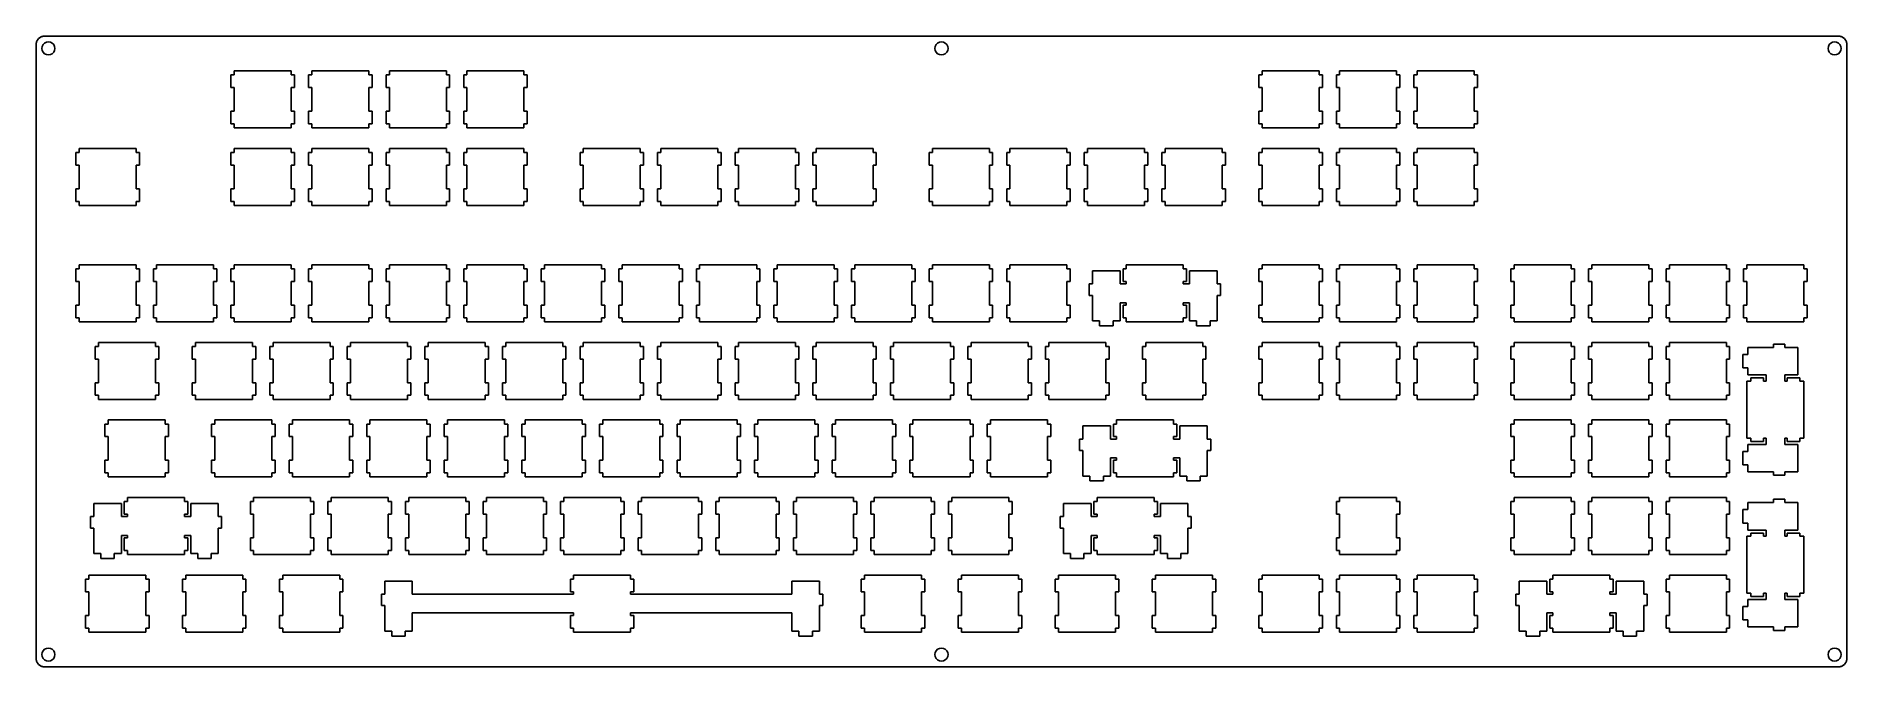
# Model space of a CAD drawing. Extents: x 0 to 445, y 0 to 155.
import ezdxf

# ---------------------------------------------------------------- set-up
doc = ezdxf.new("R2010")
doc.units = 0
doc.layers.get('0').update_dxf_attribs({"linetype": 'CONTINUOUS'})

msp = doc.modelspace()

# ---------------------------------------------------------------- linework, layer by layer
at = {"color": 0}
for p, q in [((0.09508, 153.126), (0.10197, 153.283)), ((0.09508, 2.25171), (0.09508, 153.126)), ((0.10197, 153.283), (0.11989, 153.44)), ((0.11989, 153.44), (0.15021, 153.593)), ((0.15021, 153.593), (0.19293, 153.746)), ((0.19293, 153.746), (0.24805, 153.892)), ((0.24805, 153.892), (0.31282, 154.034)), ((0.31282, 154.034), (0.38999, 154.172)), ((0.38999, 154.172), (0.4768, 154.303)), ((0.4768, 154.303), (0.57464, 154.426)), ((0.57464, 154.426), (0.68075, 154.541)), ((0.68075, 154.541), (0.79651, 154.648)), ((0.79651, 154.648), (0.91915, 154.745)), ((0.91915, 154.745), (1.05006, 154.832)), ((1.05006, 154.832), (1.18787, 154.909)), ((1.18787, 154.909), (1.32981, 154.974)), ((1.32981, 154.974), (1.47588, 155.029)), ((1.47588, 155.029), (1.62884, 155.072)), ((1.57372, 152.622), (1.49517, 152.127)), ((1.49517, 152.127), (1.57372, 151.632)), ((1.8011, 153.069), (1.57372, 152.622)), ((1.57372, 151.632), (1.8011, 151.187)), ((1.62884, 155.072), (1.7818, 155.102)), ((1.7818, 155.102), (1.9389, 155.12)), ((2.15387, 153.421), (1.8011, 153.069)), ((1.8011, 151.187), (2.15387, 150.833)), ((1.9389, 155.12), (2.096, 155.127)), ((2.096, 155.127), (442.722, 155.127)), ((2.60036, 153.648), (2.15387, 153.421)), ((3.09507, 153.727), (2.60036, 153.648)), ((3.5898, 153.648), (3.09507, 153.727)), ((4.0349, 153.421), (3.5898, 153.648)), ((4.38905, 153.069), (4.0349, 153.421)), ((4.0349, 150.833), (4.38905, 151.187)), ((4.61641, 152.622), (4.38905, 153.069)), ((4.38905, 151.187), (4.61641, 151.632)), ((4.69498, 152.127), (4.61641, 152.622)), ((4.61641, 151.632), (4.69498, 152.127)), ((220.887, 152.622), (220.809, 152.127)), ((220.809, 152.127), (220.887, 151.632)), ((221.113, 153.069), (220.887, 152.622)), ((220.887, 151.632), (221.113, 151.187)), ((221.467, 153.421), (221.113, 153.069)), ((221.113, 151.187), (221.467, 150.833)), ((221.914, 153.648), (221.467, 153.421)), ((222.408, 153.727), (221.914, 153.648)), ((222.902, 153.648), (222.408, 153.727)), ((223.348, 153.421), (222.902, 153.648)), ((223.702, 153.069), (223.348, 153.421)), ((223.348, 150.833), (223.702, 151.187)), ((223.93, 152.622), (223.702, 153.069)), ((223.702, 151.187), (223.93, 151.632)), ((224.008, 152.127), (223.93, 152.622)), ((223.93, 151.632), (224.008, 152.127)), ((440.2, 152.622), (440.122, 152.127)), ((440.122, 152.127), (440.2, 151.632)), ((440.425, 153.069), (440.2, 152.622)), ((440.2, 151.632), (440.425, 151.187)), ((440.782, 153.421), (440.425, 153.069)), ((440.425, 151.187), (440.782, 150.833)), ((441.226, 153.648), (440.782, 153.421)), ((441.724, 153.727), (441.226, 153.648)), ((442.214, 153.648), (441.724, 153.727)), ((442.662, 153.421), (442.214, 153.648)), ((443.015, 153.069), (442.662, 153.421)), ((442.662, 150.833), (443.015, 151.187)), ((442.722, 155.127), (442.877, 155.12)), ((442.877, 155.12), (443.032, 155.102)), ((443.241, 152.622), (443.015, 153.069)), ((443.015, 151.187), (443.241, 151.632)), ((443.032, 155.102), (443.188, 155.072)), ((443.188, 155.072), (443.339, 155.029)), ((443.322, 152.127), (443.241, 152.622)), ((443.241, 151.632), (443.322, 152.127)), ((443.339, 155.029), (443.488, 154.974)), ((443.488, 154.974), (443.629, 154.909)), ((443.629, 154.909), (443.766, 154.832)), ((443.766, 154.832), (443.897, 154.745)), ((443.897, 154.745), (444.02, 154.648)), ((444.02, 154.648), (444.133, 154.541)), ((444.133, 154.541), (444.242, 154.426)), ((444.242, 154.426), (444.341, 154.303)), ((444.341, 154.303), (444.426, 154.172)), ((444.426, 154.172), (444.504, 154.034)), ((444.504, 154.034), (444.571, 153.892)), ((444.571, 153.892), (444.623, 153.746)), ((444.623, 153.746), (444.666, 153.593)), ((444.666, 153.593), (444.698, 153.44)), ((444.698, 153.44), (444.715, 153.283)), ((444.715, 153.283), (444.722, 153.126)), ((444.722, 153.126), (444.722, 2.25034)), ((2.15387, 150.833), (2.60036, 150.606)), ((2.60036, 150.606), (3.09507, 150.527)), ((3.09507, 150.527), (3.5898, 150.606)), ((3.5898, 150.606), (4.0349, 150.833)), ((221.467, 150.833), (221.914, 150.606)), ((221.914, 150.606), (222.408, 150.527)), ((222.408, 150.527), (222.902, 150.606)), ((222.902, 150.606), (223.348, 150.833)), ((440.782, 150.833), (441.226, 150.606)), ((441.226, 150.606), (441.724, 150.527)), ((441.724, 150.527), (442.214, 150.606)), ((442.214, 150.606), (442.662, 150.833)), ((48.7204, 145.602), (47.9199, 145.602)), ((47.9199, 145.602), (47.9199, 142.501)), ((47.9199, 142.501), (48.7204, 142.501)), ((48.7204, 146.602), (48.7204, 145.602)), ((62.72, 146.602), (48.7204, 146.602)), ((48.7204, 142.501), (48.7204, 136.703)), ((62.72, 145.602), (62.72, 146.602)), ((63.5208, 145.602), (62.72, 145.602)), ((62.72, 136.703), (62.72, 142.501)), ((62.72, 142.501), (63.5208, 142.501)), ((63.5208, 142.501), (63.5208, 145.602)), ((67.7704, 145.602), (66.9699, 145.602)), ((66.9699, 145.602), (66.9699, 142.501)), ((66.9699, 142.501), (67.7704, 142.501)), ((67.7704, 146.602), (67.7704, 145.602)), ((81.77, 146.602), (67.7704, 146.602)), ((67.7704, 142.501), (67.7704, 136.703)), ((81.77, 145.602), (81.77, 146.602)), ((82.5708, 145.602), (81.77, 145.602)), ((81.77, 136.703), (81.77, 142.501)), ((81.77, 142.501), (82.5708, 142.501)), ((82.5708, 142.501), (82.5708, 145.602)), ((86.8204, 145.602), (86.0199, 145.602)), ((86.0199, 145.602), (86.0199, 142.501)), ((86.0199, 142.501), (86.8204, 142.501)), ((86.8204, 146.602), (86.8204, 145.602)), ((100.82, 146.602), (86.8204, 146.602)), ((86.8204, 142.501), (86.8204, 136.703)), ((100.82, 145.602), (100.82, 146.602)), ((101.619, 145.602), (100.82, 145.602)), ((100.82, 136.703), (100.82, 142.501)), ((100.82, 142.501), (101.619, 142.501)), ((101.619, 142.501), (101.619, 145.602)), ((105.869, 145.602), (105.07, 145.602)), ((105.07, 145.602), (105.07, 142.501)), ((105.07, 142.501), (105.869, 142.501)), ((105.869, 146.602), (105.869, 145.602)), ((119.87, 146.602), (105.869, 146.602)), ((105.869, 142.501), (105.869, 136.703)), ((119.87, 145.602), (119.87, 146.602)), ((120.669, 145.602), (119.87, 145.602)), ((119.87, 136.703), (119.87, 142.501)), ((119.87, 142.501), (120.669, 142.501)), ((120.669, 142.501), (120.669, 145.602)), ((301.133, 145.602), (300.332, 145.602)), ((300.332, 145.602), (300.332, 142.501)), ((300.332, 142.501), (301.133, 142.501)), ((301.133, 146.602), (301.133, 145.602)), ((315.133, 146.602), (301.133, 146.602)), ((301.133, 142.501), (301.133, 136.703)), ((315.133, 145.602), (315.133, 146.602)), ((315.933, 145.602), (315.133, 145.602)), ((315.133, 136.703), (315.133, 142.501)), ((315.133, 142.501), (315.933, 142.501)), ((315.933, 142.501), (315.933, 145.602)), ((320.183, 145.602), (319.382, 145.602)), ((319.382, 145.602), (319.382, 142.501)), ((319.382, 142.501), (320.183, 142.501)), ((320.183, 146.602), (320.183, 145.602)), ((334.183, 146.602), (320.183, 146.602)), ((320.183, 142.501), (320.183, 136.703)), ((334.183, 145.602), (334.183, 146.602)), ((334.983, 145.602), (334.183, 145.602)), ((334.183, 136.703), (334.183, 142.501)), ((334.183, 142.501), (334.983, 142.501)), ((334.983, 142.501), (334.983, 145.602)), ((339.233, 145.602), (338.432, 145.602)), ((338.432, 145.602), (338.432, 142.501)), ((338.432, 142.501), (339.233, 142.501)), ((339.233, 146.602), (339.233, 145.602)), ((353.233, 146.602), (339.233, 146.602)), ((339.233, 142.501), (339.233, 136.703)), ((353.233, 145.602), (353.233, 146.602)), ((354.034, 145.602), (353.233, 145.602)), ((353.233, 136.703), (353.233, 142.501)), ((353.233, 142.501), (354.034, 142.501)), ((354.034, 142.501), (354.034, 145.602)), ((48.7204, 136.703), (47.9199, 136.703)), ((47.9199, 136.703), (47.9199, 133.602)), ((47.9199, 133.602), (48.7204, 133.602)), ((48.7204, 133.602), (48.7204, 132.602)), ((63.5208, 136.703), (62.72, 136.703)), ((62.72, 132.602), (62.72, 133.602)), ((62.72, 133.602), (63.5208, 133.602)), ((63.5208, 133.602), (63.5208, 136.703)), ((67.7704, 136.703), (66.9699, 136.703)), ((66.9699, 136.703), (66.9699, 133.602)), ((66.9699, 133.602), (67.7704, 133.602)), ((67.7704, 133.602), (67.7704, 132.602)), ((82.5708, 136.703), (81.77, 136.703)), ((81.77, 132.602), (81.77, 133.602)), ((81.77, 133.602), (82.5708, 133.602)), ((82.5708, 133.602), (82.5708, 136.703)), ((86.8204, 136.703), (86.0199, 136.703)), ((86.0199, 136.703), (86.0199, 133.602)), ((86.0199, 133.602), (86.8204, 133.602)), ((86.8204, 133.602), (86.8204, 132.602)), ((101.619, 136.703), (100.82, 136.703)), ((100.82, 132.602), (100.82, 133.602)), ((100.82, 133.602), (101.619, 133.602)), ((101.619, 133.602), (101.619, 136.703)), ((105.869, 136.703), (105.07, 136.703)), ((105.07, 136.703), (105.07, 133.602)), ((105.07, 133.602), (105.869, 133.602)), ((105.869, 133.602), (105.869, 132.602)), ((120.669, 136.703), (119.87, 136.703)), ((119.87, 132.602), (119.87, 133.602)), ((119.87, 133.602), (120.669, 133.602)), ((120.669, 133.602), (120.669, 136.703)), ((301.133, 136.703), (300.332, 136.703)), ((300.332, 136.703), (300.332, 133.602)), ((300.332, 133.602), (301.133, 133.602)), ((301.133, 133.602), (301.133, 132.602)), ((315.933, 136.703), (315.133, 136.703)), ((315.133, 132.602), (315.133, 133.602)), ((315.133, 133.602), (315.933, 133.602)), ((315.933, 133.602), (315.933, 136.703)), ((320.183, 136.703), (319.382, 136.703)), ((319.382, 136.703), (319.382, 133.602)), ((319.382, 133.602), (320.183, 133.602)), ((320.183, 133.602), (320.183, 132.602)), ((334.983, 136.703), (334.183, 136.703)), ((334.183, 132.602), (334.183, 133.602)), ((334.183, 133.602), (334.983, 133.602)), ((334.983, 133.602), (334.983, 136.703)), ((339.233, 136.703), (338.432, 136.703)), ((338.432, 136.703), (338.432, 133.602)), ((338.432, 133.602), (339.233, 133.602)), ((339.233, 133.602), (339.233, 132.602)), ((354.034, 136.703), (353.233, 136.703)), ((353.233, 132.602), (353.233, 133.602)), ((353.233, 133.602), (354.034, 133.602)), ((354.034, 133.602), (354.034, 136.703)), ((48.7204, 132.602), (62.72, 132.602)), ((67.7704, 132.602), (81.77, 132.602)), ((86.8204, 132.602), (100.82, 132.602)), ((105.869, 132.602), (119.87, 132.602)), ((301.133, 132.602), (315.133, 132.602)), ((320.183, 132.602), (334.183, 132.602)), ((339.233, 132.602), (353.233, 132.602)), ((10.6192, 126.552), (9.81989, 126.552)), ((9.81989, 126.552), (9.81989, 123.451)), ((10.6192, 127.551), (10.6192, 126.552)), ((24.62, 127.551), (10.6192, 127.551)), ((24.62, 126.552), (24.62, 127.551)), ((25.4207, 126.552), (24.62, 126.552)), ((25.4207, 123.451), (25.4207, 126.552)), ((48.7204, 126.552), (47.9199, 126.552)), ((47.9199, 126.552), (47.9199, 123.451)), ((48.7204, 127.551), (48.7204, 126.552)), ((62.72, 127.551), (48.7204, 127.551)), ((62.72, 126.552), (62.72, 127.551)), ((63.5208, 126.552), (62.72, 126.552)), ((63.5208, 123.451), (63.5208, 126.552)), ((67.7704, 126.552), (66.9699, 126.552)), ((66.9699, 126.552), (66.9699, 123.451)), ((67.7704, 127.551), (67.7704, 126.552)), ((81.77, 127.551), (67.7704, 127.551)), ((81.77, 126.552), (81.77, 127.551)), ((82.5708, 126.552), (81.77, 126.552)), ((82.5708, 123.451), (82.5708, 126.552)), ((86.8204, 126.552), (86.0199, 126.552)), ((86.0199, 126.552), (86.0199, 123.451)), ((86.8204, 127.551), (86.8204, 126.552)), ((100.82, 127.551), (86.8204, 127.551)), ((100.82, 126.552), (100.82, 127.551)), ((101.619, 126.552), (100.82, 126.552)), ((101.619, 123.451), (101.619, 126.552)), ((105.869, 126.552), (105.07, 126.552)), ((105.07, 126.552), (105.07, 123.451)), ((105.869, 127.551), (105.869, 126.552)), ((119.87, 127.551), (105.869, 127.551)), ((119.87, 126.552), (119.87, 127.551)), ((120.669, 126.552), (119.87, 126.552)), ((120.669, 123.451), (120.669, 126.552)), ((134.445, 126.552), (133.645, 126.552)), ((133.645, 126.552), (133.645, 123.451)), ((134.445, 127.551), (134.445, 126.552)), ((148.445, 127.551), (134.445, 127.551)), ((148.445, 126.552), (148.445, 127.551)), ((149.246, 126.552), (148.445, 126.552)), ((149.246, 123.451), (149.246, 126.552)), ((153.495, 126.552), (152.695, 126.552)), ((152.695, 126.552), (152.695, 123.451)), ((153.495, 127.551), (153.495, 126.552)), ((167.495, 127.551), (153.495, 127.551)), ((167.495, 126.552), (167.495, 127.551)), ((168.296, 126.552), (167.495, 126.552)), ((168.296, 123.451), (168.296, 126.552)), ((172.545, 126.552), (171.745, 126.552)), ((171.745, 126.552), (171.745, 123.451)), ((172.545, 127.551), (172.545, 126.552)), ((186.545, 127.551), (172.545, 127.551)), ((186.545, 126.552), (186.545, 127.551)), ((187.346, 126.552), (186.545, 126.552)), ((187.346, 123.451), (187.346, 126.552)), ((191.595, 126.552), (190.795, 126.552)), ((190.795, 126.552), (190.795, 123.451)), ((191.595, 127.551), (191.595, 126.552)), ((205.595, 127.551), (191.595, 127.551)), ((205.595, 126.552), (205.595, 127.551)), ((206.396, 126.552), (205.595, 126.552)), ((206.396, 123.451), (206.396, 126.552)), ((220.17, 126.552), (219.37, 126.552)), ((219.37, 126.552), (219.37, 123.451)), ((220.17, 127.551), (220.17, 126.552)), ((234.17, 127.551), (220.17, 127.551)), ((234.17, 126.552), (234.17, 127.551)), ((234.971, 126.552), (234.17, 126.552)), ((234.971, 123.451), (234.971, 126.552)), ((239.22, 126.552), (238.42, 126.552)), ((238.42, 126.552), (238.42, 123.451)), ((239.22, 127.551), (239.22, 126.552)), ((253.22, 127.551), (239.22, 127.551)), ((253.22, 126.552), (253.22, 127.551)), ((254.021, 126.552), (253.22, 126.552)), ((254.021, 123.451), (254.021, 126.552)), ((258.27, 126.552), (257.47, 126.552)), ((257.47, 126.552), (257.47, 123.451)), ((258.27, 127.551), (258.27, 126.552)), ((272.27, 127.551), (258.27, 127.551)), ((272.27, 126.552), (272.27, 127.551)), ((273.071, 126.552), (272.27, 126.552)), ((273.071, 123.451), (273.071, 126.552)), ((277.32, 126.552), (276.52, 126.552)), ((276.52, 126.552), (276.52, 123.451)), ((277.32, 127.551), (277.32, 126.552)), ((291.32, 127.551), (277.32, 127.551)), ((291.32, 126.552), (291.32, 127.551)), ((292.121, 126.552), (291.32, 126.552)), ((292.121, 123.451), (292.121, 126.552)), ((301.133, 126.552), (300.332, 126.552)), ((300.332, 126.552), (300.332, 123.451)), ((301.133, 127.551), (301.133, 126.552)), ((315.133, 127.551), (301.133, 127.551)), ((315.133, 126.552), (315.133, 127.551)), ((315.933, 126.552), (315.133, 126.552)), ((315.933, 123.451), (315.933, 126.552)), ((320.183, 126.552), (319.382, 126.552)), ((319.382, 126.552), (319.382, 123.451)), ((320.183, 127.551), (320.183, 126.552)), ((334.183, 127.551), (320.183, 127.551)), ((334.183, 126.552), (334.183, 127.551)), ((334.983, 126.552), (334.183, 126.552)), ((334.983, 123.451), (334.983, 126.552)), ((339.233, 126.552), (338.432, 126.552)), ((338.432, 126.552), (338.432, 123.451)), ((339.233, 127.551), (339.233, 126.552)), ((353.233, 127.551), (339.233, 127.551)), ((353.233, 126.552), (353.233, 127.551)), ((354.034, 126.552), (353.233, 126.552)), ((354.034, 123.451), (354.034, 126.552)), ((9.81989, 123.451), (10.6192, 123.451)), ((10.6192, 123.451), (10.6192, 117.651)), ((24.62, 117.651), (24.62, 123.451)), ((24.62, 123.451), (25.4207, 123.451)), ((47.9199, 123.451), (48.7204, 123.451)), ((48.7204, 123.451), (48.7204, 117.651)), ((62.72, 117.651), (62.72, 123.451)), ((62.72, 123.451), (63.5208, 123.451)), ((66.9699, 123.451), (67.7704, 123.451)), ((67.7704, 123.451), (67.7704, 117.651)), ((81.77, 117.651), (81.77, 123.451)), ((81.77, 123.451), (82.5708, 123.451)), ((86.0199, 123.451), (86.8204, 123.451)), ((86.8204, 123.451), (86.8204, 117.651)), ((100.82, 117.651), (100.82, 123.451)), ((100.82, 123.451), (101.619, 123.451)), ((105.07, 123.451), (105.869, 123.451)), ((105.869, 123.451), (105.869, 117.651)), ((119.87, 117.651), (119.87, 123.451)), ((119.87, 123.451), (120.669, 123.451)), ((133.645, 123.451), (134.445, 123.451)), ((134.445, 123.451), (134.445, 117.651)), ((148.445, 117.651), (148.445, 123.451)), ((148.445, 123.451), (149.246, 123.451)), ((152.695, 123.451), (153.495, 123.451)), ((153.495, 123.451), (153.495, 117.651)), ((167.495, 117.651), (167.495, 123.451)), ((167.495, 123.451), (168.296, 123.451)), ((171.745, 123.451), (172.545, 123.451)), ((172.545, 123.451), (172.545, 117.651)), ((186.545, 117.651), (186.545, 123.451)), ((186.545, 123.451), (187.346, 123.451)), ((190.795, 123.451), (191.595, 123.451)), ((191.595, 123.451), (191.595, 117.651)), ((205.595, 117.651), (205.595, 123.451)), ((205.595, 123.451), (206.396, 123.451)), ((219.37, 123.451), (220.17, 123.451)), ((220.17, 123.451), (220.17, 117.651)), ((234.17, 117.651), (234.17, 123.451)), ((234.17, 123.451), (234.971, 123.451)), ((238.42, 123.451), (239.22, 123.451)), ((239.22, 123.451), (239.22, 117.651)), ((253.22, 117.651), (253.22, 123.451)), ((253.22, 123.451), (254.021, 123.451)), ((257.47, 123.451), (258.27, 123.451)), ((258.27, 123.451), (258.27, 117.651)), ((272.27, 117.651), (272.27, 123.451)), ((272.27, 123.451), (273.071, 123.451)), ((276.52, 123.451), (277.32, 123.451)), ((277.32, 123.451), (277.32, 117.651)), ((291.32, 117.651), (291.32, 123.451)), ((291.32, 123.451), (292.121, 123.451)), ((300.332, 123.451), (301.133, 123.451)), ((301.133, 123.451), (301.133, 117.651)), ((315.133, 117.651), (315.133, 123.451)), ((315.133, 123.451), (315.933, 123.451)), ((319.382, 123.451), (320.183, 123.451)), ((320.183, 123.451), (320.183, 117.651)), ((334.183, 117.651), (334.183, 123.451)), ((334.183, 123.451), (334.983, 123.451)), ((338.432, 123.451), (339.233, 123.451)), ((339.233, 123.451), (339.233, 117.651)), ((353.233, 117.651), (353.233, 123.451)), ((353.233, 123.451), (354.034, 123.451)), ((10.6192, 117.651), (9.81989, 117.651)), ((9.81989, 117.651), (9.81989, 114.552)), ((25.4207, 117.651), (24.62, 117.651)), ((25.4207, 114.552), (25.4207, 117.651)), ((48.7204, 117.651), (47.9199, 117.651)), ((47.9199, 117.651), (47.9199, 114.552)), ((63.5208, 117.651), (62.72, 117.651)), ((63.5208, 114.552), (63.5208, 117.651)), ((67.7704, 117.651), (66.9699, 117.651)), ((66.9699, 117.651), (66.9699, 114.552)), ((82.5708, 117.651), (81.77, 117.651)), ((82.5708, 114.552), (82.5708, 117.651)), ((86.8204, 117.651), (86.0199, 117.651)), ((86.0199, 117.651), (86.0199, 114.552)), ((101.619, 117.651), (100.82, 117.651)), ((101.619, 114.552), (101.619, 117.651)), ((105.869, 117.651), (105.07, 117.651)), ((105.07, 117.651), (105.07, 114.552)), ((120.669, 117.651), (119.87, 117.651)), ((120.669, 114.552), (120.669, 117.651)), ((134.445, 117.651), (133.645, 117.651)), ((133.645, 117.651), (133.645, 114.552)), ((149.246, 117.651), (148.445, 117.651)), ((149.246, 114.552), (149.246, 117.651)), ((153.495, 117.651), (152.695, 117.651)), ((152.695, 117.651), (152.695, 114.552)), ((168.296, 117.651), (167.495, 117.651)), ((168.296, 114.552), (168.296, 117.651)), ((172.545, 117.651), (171.745, 117.651)), ((171.745, 117.651), (171.745, 114.552)), ((187.346, 117.651), (186.545, 117.651)), ((187.346, 114.552), (187.346, 117.651)), ((191.595, 117.651), (190.795, 117.651)), ((190.795, 117.651), (190.795, 114.552)), ((206.396, 117.651), (205.595, 117.651)), ((206.396, 114.552), (206.396, 117.651)), ((220.17, 117.651), (219.37, 117.651)), ((219.37, 117.651), (219.37, 114.552)), ((234.971, 117.651), (234.17, 117.651)), ((234.971, 114.552), (234.971, 117.651)), ((239.22, 117.651), (238.42, 117.651)), ((238.42, 117.651), (238.42, 114.552)), ((254.021, 117.651), (253.22, 117.651)), ((254.021, 114.552), (254.021, 117.651)), ((258.27, 117.651), (257.47, 117.651)), ((257.47, 117.651), (257.47, 114.552)), ((273.071, 117.651), (272.27, 117.651)), ((273.071, 114.552), (273.071, 117.651)), ((277.32, 117.651), (276.52, 117.651)), ((276.52, 117.651), (276.52, 114.552)), ((292.121, 117.651), (291.32, 117.651)), ((292.121, 114.552), (292.121, 117.651)), ((301.133, 117.651), (300.332, 117.651)), ((300.332, 117.651), (300.332, 114.552)), ((315.933, 117.651), (315.133, 117.651)), ((315.933, 114.552), (315.933, 117.651)), ((320.183, 117.651), (319.382, 117.651)), ((319.382, 117.651), (319.382, 114.552)), ((334.983, 117.651), (334.183, 117.651)), ((334.983, 114.552), (334.983, 117.651)), ((339.233, 117.651), (338.432, 117.651)), ((338.432, 117.651), (338.432, 114.552)), ((354.034, 117.651), (353.233, 117.651)), ((354.034, 114.552), (354.034, 117.651)), ((9.81989, 114.552), (10.6192, 114.552)), ((10.6192, 114.552), (10.6192, 113.552)), ((10.6192, 113.552), (24.62, 113.552)), ((24.62, 113.552), (24.62, 114.552)), ((24.62, 114.552), (25.4207, 114.552)), ((47.9199, 114.552), (48.7204, 114.552)), ((48.7204, 114.552), (48.7204, 113.552)), ((48.7204, 113.552), (62.72, 113.552)), ((62.72, 113.552), (62.72, 114.552)), ((62.72, 114.552), (63.5208, 114.552)), ((66.9699, 114.552), (67.7704, 114.552)), ((67.7704, 114.552), (67.7704, 113.552)), ((67.7704, 113.552), (81.77, 113.552)), ((81.77, 113.552), (81.77, 114.552)), ((81.77, 114.552), (82.5708, 114.552)), ((86.0199, 114.552), (86.8204, 114.552)), ((86.8204, 114.552), (86.8204, 113.552)), ((86.8204, 113.552), (100.82, 113.552)), ((100.82, 113.552), (100.82, 114.552)), ((100.82, 114.552), (101.619, 114.552)), ((105.07, 114.552), (105.869, 114.552)), ((105.869, 114.552), (105.869, 113.552)), ((105.869, 113.552), (119.87, 113.552)), ((119.87, 113.552), (119.87, 114.552)), ((119.87, 114.552), (120.669, 114.552)), ((133.645, 114.552), (134.445, 114.552)), ((134.445, 114.552), (134.445, 113.552)), ((134.445, 113.552), (148.445, 113.552)), ((148.445, 113.552), (148.445, 114.552)), ((148.445, 114.552), (149.246, 114.552)), ((152.695, 114.552), (153.495, 114.552)), ((153.495, 114.552), (153.495, 113.552)), ((153.495, 113.552), (167.495, 113.552)), ((167.495, 113.552), (167.495, 114.552)), ((167.495, 114.552), (168.296, 114.552)), ((171.745, 114.552), (172.545, 114.552)), ((172.545, 114.552), (172.545, 113.552)), ((172.545, 113.552), (186.545, 113.552)), ((186.545, 113.552), (186.545, 114.552)), ((186.545, 114.552), (187.346, 114.552)), ((190.795, 114.552), (191.595, 114.552)), ((191.595, 114.552), (191.595, 113.552)), ((191.595, 113.552), (205.595, 113.552)), ((205.595, 113.552), (205.595, 114.552)), ((205.595, 114.552), (206.396, 114.552)), ((219.37, 114.552), (220.17, 114.552)), ((220.17, 114.552), (220.17, 113.552)), ((220.17, 113.552), (234.17, 113.552)), ((234.17, 113.552), (234.17, 114.552)), ((234.17, 114.552), (234.971, 114.552)), ((238.42, 114.552), (239.22, 114.552)), ((239.22, 114.552), (239.22, 113.552)), ((239.22, 113.552), (253.22, 113.552)), ((253.22, 113.552), (253.22, 114.552)), ((253.22, 114.552), (254.021, 114.552)), ((257.47, 114.552), (258.27, 114.552)), ((258.27, 114.552), (258.27, 113.552)), ((258.27, 113.552), (272.27, 113.552)), ((272.27, 113.552), (272.27, 114.552)), ((272.27, 114.552), (273.071, 114.552)), ((276.52, 114.552), (277.32, 114.552)), ((277.32, 114.552), (277.32, 113.552)), ((277.32, 113.552), (291.32, 113.552)), ((291.32, 113.552), (291.32, 114.552)), ((291.32, 114.552), (292.121, 114.552)), ((300.332, 114.552), (301.133, 114.552)), ((301.133, 114.552), (301.133, 113.552)), ((301.133, 113.552), (315.133, 113.552)), ((315.133, 113.552), (315.133, 114.552)), ((315.133, 114.552), (315.933, 114.552)), ((319.382, 114.552), (320.183, 114.552)), ((320.183, 114.552), (320.183, 113.552)), ((320.183, 113.552), (334.183, 113.552)), ((334.183, 113.552), (334.183, 114.552)), ((334.183, 114.552), (334.983, 114.552)), ((338.432, 114.552), (339.233, 114.552)), ((339.233, 114.552), (339.233, 113.552)), ((339.233, 113.552), (353.233, 113.552)), ((353.233, 113.552), (353.233, 114.552)), ((353.233, 114.552), (354.034, 114.552)), ((10.6192, 97.977), (9.81989, 97.977)), ((9.81989, 97.977), (9.81989, 94.8764)), ((10.6192, 98.9764), (10.6192, 97.977)), ((24.62, 98.9764), (10.6192, 98.9764)), ((24.62, 97.977), (24.62, 98.9764)), ((25.4207, 97.977), (24.62, 97.977)), ((25.4207, 94.8764), (25.4207, 97.977)), ((29.6706, 97.977), (28.8699, 97.977)), ((28.8699, 97.977), (28.8699, 94.8764)), ((29.6706, 98.9764), (29.6706, 97.977)), ((43.67, 98.9764), (29.6706, 98.9764)), ((43.67, 97.977), (43.67, 98.9764)), ((44.4708, 97.977), (43.67, 97.977)), ((44.4708, 94.8764), (44.4708, 97.977)), ((48.7204, 97.977), (47.9199, 97.977)), ((47.9199, 97.977), (47.9199, 94.8764)), ((48.7204, 98.9764), (48.7204, 97.977)), ((62.72, 98.9764), (48.7204, 98.9764)), ((62.72, 97.977), (62.72, 98.9764)), ((63.5208, 97.977), (62.72, 97.977)), ((63.5208, 94.8764), (63.5208, 97.977)), ((67.7704, 97.977), (66.9699, 97.977)), ((66.9699, 97.977), (66.9699, 94.8764)), ((67.7704, 98.9764), (67.7704, 97.977)), ((81.77, 98.9764), (67.7704, 98.9764)), ((81.77, 97.977), (81.77, 98.9764)), ((82.5708, 97.977), (81.77, 97.977)), ((82.5708, 94.8764), (82.5708, 97.977)), ((86.8204, 97.977), (86.0199, 97.977)), ((86.0199, 97.977), (86.0199, 94.8764)), ((86.8204, 98.9764), (86.8204, 97.977)), ((100.82, 98.9764), (86.8204, 98.9764)), ((100.82, 97.977), (100.82, 98.9764)), ((101.619, 97.977), (100.82, 97.977)), ((101.619, 94.8764), (101.619, 97.977)), ((105.869, 97.977), (105.07, 97.977)), ((105.07, 97.977), (105.07, 94.8764)), ((105.869, 98.9764), (105.869, 97.977)), ((119.87, 98.9764), (105.869, 98.9764)), ((119.87, 97.977), (119.87, 98.9764)), ((120.669, 97.977), (119.87, 97.977)), ((120.669, 94.8764), (120.669, 97.977)), ((124.919, 97.977), (124.12, 97.977)), ((124.12, 97.977), (124.12, 94.8764)), ((124.919, 98.9764), (124.919, 97.977)), ((138.92, 98.9764), (124.919, 98.9764)), ((138.92, 97.977), (138.92, 98.9764)), ((139.721, 97.977), (138.92, 97.977)), ((139.721, 94.8764), (139.721, 97.977)), ((143.97, 97.977), (143.17, 97.977)), ((143.17, 97.977), (143.17, 94.8764)), ((143.97, 98.9764), (143.97, 97.977)), ((157.97, 98.9764), (143.97, 98.9764)), ((157.97, 97.977), (157.97, 98.9764)), ((158.771, 97.977), (157.97, 97.977)), ((158.771, 94.8764), (158.771, 97.977)), ((163.02, 97.977), (162.22, 97.977)), ((162.22, 97.977), (162.22, 94.8764)), ((163.02, 98.9764), (163.02, 97.977)), ((177.02, 98.9764), (163.02, 98.9764)), ((177.02, 97.977), (177.02, 98.9764)), ((177.821, 97.977), (177.02, 97.977)), ((177.821, 94.8764), (177.821, 97.977)), ((182.07, 97.977), (181.27, 97.977)), ((181.27, 97.977), (181.27, 94.8764)), ((182.07, 98.9764), (182.07, 97.977)), ((196.07, 98.9764), (182.07, 98.9764)), ((196.07, 97.977), (196.07, 98.9764)), ((196.871, 97.977), (196.07, 97.977)), ((196.871, 94.8764), (196.871, 97.977)), ((201.12, 97.977), (200.32, 97.977)), ((200.32, 97.977), (200.32, 94.8764)), ((201.12, 98.9764), (201.12, 97.977)), ((215.12, 98.9764), (201.12, 98.9764)), ((215.12, 97.977), (215.12, 98.9764)), ((215.921, 97.977), (215.12, 97.977)), ((215.921, 94.8764), (215.921, 97.977)), ((220.17, 97.977), (219.37, 97.977)), ((219.37, 97.977), (219.37, 94.8764)), ((220.17, 98.9764), (220.17, 97.977)), ((234.17, 98.9764), (220.17, 98.9764)), ((234.17, 97.977), (234.17, 98.9764)), ((234.971, 97.977), (234.17, 97.977)), ((234.971, 94.8764), (234.971, 97.977)), ((239.22, 97.977), (238.42, 97.977)), ((238.42, 97.977), (238.42, 94.8764)), ((239.22, 98.9764), (239.22, 97.977)), ((253.22, 98.9764), (239.22, 98.9764)), ((253.22, 97.977), (253.22, 98.9764)), ((254.021, 97.977), (253.22, 97.977)), ((254.021, 94.8764), (254.021, 97.977)), ((267.795, 97.977), (266.995, 97.977)), ((266.995, 97.977), (266.995, 94.8764)), ((267.795, 98.9764), (267.795, 97.977)), ((281.795, 98.9764), (267.795, 98.9764)), ((281.795, 97.977), (281.795, 98.9764)), ((282.596, 97.977), (281.795, 97.977)), ((282.596, 94.8764), (282.596, 97.977)), ((301.133, 97.977), (300.332, 97.977)), ((300.332, 97.977), (300.332, 94.8764)), ((301.133, 98.9764), (301.133, 97.977)), ((315.133, 98.9764), (301.133, 98.9764)), ((315.133, 97.977), (315.133, 98.9764)), ((315.933, 97.977), (315.133, 97.977)), ((315.933, 94.8764), (315.933, 97.977)), ((320.183, 97.977), (319.382, 97.977)), ((319.382, 97.977), (319.382, 94.8764)), ((320.183, 98.9764), (320.183, 97.977)), ((334.183, 98.9764), (320.183, 98.9764)), ((334.183, 97.977), (334.183, 98.9764)), ((334.983, 97.977), (334.183, 97.977)), ((334.983, 94.8764), (334.983, 97.977)), ((339.233, 97.977), (338.432, 97.977)), ((338.432, 97.977), (338.432, 94.8764)), ((339.233, 98.9764), (339.233, 97.977)), ((353.233, 98.9764), (339.233, 98.9764)), ((353.233, 97.977), (353.233, 98.9764)), ((354.034, 97.977), (353.233, 97.977)), ((354.034, 94.8764), (354.034, 97.977)), ((363.047, 97.977), (362.246, 97.977)), ((362.246, 97.977), (362.246, 94.8764)), ((363.047, 98.9764), (363.047, 97.977)), ((377.045, 98.9764), (363.047, 98.9764)), ((377.045, 97.977), (377.045, 98.9764)), ((377.846, 97.977), (377.045, 97.977)), ((377.846, 94.8764), (377.846, 97.977)), ((382.097, 97.977), (381.296, 97.977)), ((381.296, 97.977), (381.296, 94.8764)), ((382.097, 98.9764), (382.097, 97.977)), ((396.095, 98.9764), (382.097, 98.9764)), ((396.095, 97.977), (396.095, 98.9764)), ((396.896, 97.977), (396.095, 97.977)), ((396.896, 94.8764), (396.896, 97.977)), ((401.147, 97.977), (400.346, 97.977)), ((400.346, 97.977), (400.346, 94.8764)), ((401.147, 98.9764), (401.147, 97.977)), ((415.145, 98.9764), (401.147, 98.9764)), ((415.145, 97.977), (415.145, 98.9764)), ((415.946, 97.977), (415.145, 97.977)), ((415.946, 94.8764), (415.946, 97.977)), ((420.197, 97.977), (419.396, 97.977)), ((419.396, 97.977), (419.396, 94.8764)), ((420.197, 98.9764), (420.197, 97.977)), ((434.195, 98.9764), (420.197, 98.9764)), ((434.195, 97.977), (434.195, 98.9764)), ((434.996, 97.977), (434.195, 97.977)), ((434.996, 94.8764), (434.996, 97.977)), ((9.81989, 94.8764), (10.6192, 94.8764)), ((10.6192, 94.8764), (10.6192, 89.0764)), ((24.62, 89.0764), (24.62, 94.8764)), ((24.62, 94.8764), (25.4207, 94.8764)), ((28.8699, 94.8764), (29.6706, 94.8764)), ((29.6706, 94.8764), (29.6706, 89.0764)), ((43.67, 89.0764), (43.67, 94.8764)), ((43.67, 94.8764), (44.4708, 94.8764)), ((47.9199, 94.8764), (48.7204, 94.8764)), ((48.7204, 94.8764), (48.7204, 89.0764)), ((62.72, 89.0764), (62.72, 94.8764)), ((62.72, 94.8764), (63.5208, 94.8764)), ((66.9699, 94.8764), (67.7704, 94.8764)), ((67.7704, 94.8764), (67.7704, 89.0764)), ((81.77, 89.0764), (81.77, 94.8764)), ((81.77, 94.8764), (82.5708, 94.8764)), ((86.0199, 94.8764), (86.8204, 94.8764)), ((86.8204, 94.8764), (86.8204, 89.0764)), ((100.82, 89.0764), (100.82, 94.8764)), ((100.82, 94.8764), (101.619, 94.8764)), ((105.07, 94.8764), (105.869, 94.8764)), ((105.869, 94.8764), (105.869, 89.0764)), ((119.87, 89.0764), (119.87, 94.8764)), ((119.87, 94.8764), (120.669, 94.8764)), ((124.12, 94.8764), (124.919, 94.8764)), ((124.919, 94.8764), (124.919, 89.0764)), ((138.92, 89.0764), (138.92, 94.8764)), ((138.92, 94.8764), (139.721, 94.8764)), ((143.17, 94.8764), (143.97, 94.8764)), ((143.97, 94.8764), (143.97, 89.0764)), ((157.97, 89.0764), (157.97, 94.8764)), ((157.97, 94.8764), (158.771, 94.8764)), ((162.22, 94.8764), (163.02, 94.8764)), ((163.02, 94.8764), (163.02, 89.0764)), ((177.02, 89.0764), (177.02, 94.8764)), ((177.02, 94.8764), (177.821, 94.8764)), ((181.27, 94.8764), (182.07, 94.8764)), ((182.07, 94.8764), (182.07, 89.0764)), ((196.07, 89.0764), (196.07, 94.8764)), ((196.07, 94.8764), (196.871, 94.8764)), ((200.32, 94.8764), (201.12, 94.8764)), ((201.12, 94.8764), (201.12, 89.0764)), ((215.12, 89.0764), (215.12, 94.8764)), ((215.12, 94.8764), (215.921, 94.8764)), ((219.37, 94.8764), (220.17, 94.8764)), ((220.17, 94.8764), (220.17, 89.0764)), ((234.17, 89.0764), (234.17, 94.8764)), ((234.17, 94.8764), (234.971, 94.8764)), ((238.42, 94.8764), (239.22, 94.8764)), ((239.22, 94.8764), (239.22, 89.0764)), ((253.22, 89.0764), (253.22, 94.8764)), ((253.22, 94.8764), (254.021, 94.8764)), ((259.52, 94.277), (258.695, 94.277)), ((258.695, 94.277), (258.695, 91.477)), ((266.27, 97.5071), (259.52, 97.5071)), ((259.52, 97.5071), (259.52, 94.277)), ((266.27, 94.277), (266.27, 97.5071)), ((267.795, 94.277), (266.27, 94.277)), ((266.995, 94.8764), (267.795, 94.8764)), ((267.795, 94.8764), (267.795, 94.277)), ((281.795, 94.277), (281.795, 94.8764)), ((281.795, 94.8764), (282.596, 94.8764)), ((283.32, 94.277), (281.795, 94.277)), ((290.07, 97.5071), (283.32, 97.5071)), ((283.32, 97.5071), (283.32, 94.277)), ((290.07, 94.277), (290.07, 97.5071)), ((290.896, 94.277), (290.07, 94.277)), ((290.896, 91.477), (290.896, 94.277)), ((300.332, 94.8764), (301.133, 94.8764)), ((301.133, 94.8764), (301.133, 89.0764)), ((315.133, 89.0764), (315.133, 94.8764)), ((315.133, 94.8764), (315.933, 94.8764)), ((319.382, 94.8764), (320.183, 94.8764)), ((320.183, 94.8764), (320.183, 89.0764)), ((334.183, 89.0764), (334.183, 94.8764)), ((334.183, 94.8764), (334.983, 94.8764)), ((338.432, 94.8764), (339.233, 94.8764)), ((339.233, 94.8764), (339.233, 89.0764)), ((353.233, 89.0764), (353.233, 94.8764)), ((353.233, 94.8764), (354.034, 94.8764)), ((362.246, 94.8764), (363.047, 94.8764)), ((363.047, 94.8764), (363.047, 89.0764)), ((377.045, 89.0764), (377.045, 94.8764)), ((377.045, 94.8764), (377.846, 94.8764)), ((381.296, 94.8764), (382.097, 94.8764)), ((382.097, 94.8764), (382.097, 89.0764)), ((396.095, 89.0764), (396.095, 94.8764)), ((396.095, 94.8764), (396.896, 94.8764)), ((400.346, 94.8764), (401.147, 94.8764)), ((401.147, 94.8764), (401.147, 89.0764)), ((415.145, 89.0764), (415.145, 94.8764)), ((415.145, 94.8764), (415.946, 94.8764)), ((419.396, 94.8764), (420.197, 94.8764)), ((420.197, 94.8764), (420.197, 89.0764)), ((434.195, 89.0764), (434.195, 94.8764)), ((434.195, 94.8764), (434.996, 94.8764)), ((10.6192, 89.0764), (9.81989, 89.0764)), ((9.81989, 89.0764), (9.81989, 85.9772)), ((25.4207, 89.0764), (24.62, 89.0764)), ((25.4207, 85.9772), (25.4207, 89.0764)), ((29.6706, 89.0764), (28.8699, 89.0764)), ((28.8699, 89.0764), (28.8699, 85.9772)), ((44.4708, 89.0764), (43.67, 89.0764)), ((44.4708, 85.9772), (44.4708, 89.0764)), ((48.7204, 89.0764), (47.9199, 89.0764)), ((47.9199, 89.0764), (47.9199, 85.9772)), ((63.5208, 89.0764), (62.72, 89.0764)), ((63.5208, 85.9772), (63.5208, 89.0764)), ((67.7704, 89.0764), (66.9699, 89.0764)), ((66.9699, 89.0764), (66.9699, 85.9772)), ((82.5708, 89.0764), (81.77, 89.0764)), ((82.5708, 85.9772), (82.5708, 89.0764)), ((86.8204, 89.0764), (86.0199, 89.0764)), ((86.0199, 89.0764), (86.0199, 85.9772)), ((101.619, 89.0764), (100.82, 89.0764)), ((101.619, 85.9772), (101.619, 89.0764)), ((105.869, 89.0764), (105.07, 89.0764)), ((105.07, 89.0764), (105.07, 85.9772)), ((120.669, 89.0764), (119.87, 89.0764)), ((120.669, 85.9772), (120.669, 89.0764)), ((124.919, 89.0764), (124.12, 89.0764)), ((124.12, 89.0764), (124.12, 85.9772)), ((139.721, 89.0764), (138.92, 89.0764)), ((139.721, 85.9772), (139.721, 89.0764)), ((143.97, 89.0764), (143.17, 89.0764)), ((143.17, 89.0764), (143.17, 85.9772)), ((158.771, 89.0764), (157.97, 89.0764)), ((158.771, 85.9772), (158.771, 89.0764)), ((163.02, 89.0764), (162.22, 89.0764)), ((162.22, 89.0764), (162.22, 85.9772)), ((177.821, 89.0764), (177.02, 89.0764)), ((177.821, 85.9772), (177.821, 89.0764)), ((182.07, 89.0764), (181.27, 89.0764)), ((181.27, 89.0764), (181.27, 85.9772)), ((196.871, 89.0764), (196.07, 89.0764)), ((196.871, 85.9772), (196.871, 89.0764)), ((201.12, 89.0764), (200.32, 89.0764)), ((200.32, 89.0764), (200.32, 85.9772)), ((215.921, 89.0764), (215.12, 89.0764)), ((215.921, 85.9772), (215.921, 89.0764)), ((220.17, 89.0764), (219.37, 89.0764)), ((219.37, 89.0764), (219.37, 85.9772)), ((234.971, 89.0764), (234.17, 89.0764)), ((234.971, 85.9772), (234.971, 89.0764)), ((239.22, 89.0764), (238.42, 89.0764)), ((238.42, 89.0764), (238.42, 85.9772)), ((254.021, 89.0764), (253.22, 89.0764)), ((254.021, 85.9772), (254.021, 89.0764)), ((258.695, 91.477), (259.52, 91.477)), ((259.52, 91.477), (259.52, 85.2068)), ((266.27, 85.2068), (266.27, 89.6772)), ((266.27, 89.6772), (267.795, 89.6772)), ((267.795, 89.0764), (266.995, 89.0764)), ((266.995, 89.0764), (266.995, 85.9772)), ((267.795, 89.6772), (267.795, 89.0764)), ((281.795, 89.0764), (281.795, 89.6772)), ((281.795, 89.6772), (283.32, 89.6772)), ((282.596, 89.0764), (281.795, 89.0764)), ((282.596, 85.9772), (282.596, 89.0764)), ((283.32, 89.6772), (283.32, 85.2068)), ((290.07, 85.2068), (290.07, 91.477)), ((290.07, 91.477), (290.896, 91.477)), ((301.133, 89.0764), (300.332, 89.0764)), ((300.332, 89.0764), (300.332, 85.9772)), ((315.933, 89.0764), (315.133, 89.0764)), ((315.933, 85.9772), (315.933, 89.0764)), ((320.183, 89.0764), (319.382, 89.0764)), ((319.382, 89.0764), (319.382, 85.9772)), ((334.983, 89.0764), (334.183, 89.0764)), ((334.983, 85.9772), (334.983, 89.0764)), ((339.233, 89.0764), (338.432, 89.0764)), ((338.432, 89.0764), (338.432, 85.9772)), ((354.034, 89.0764), (353.233, 89.0764)), ((354.034, 85.9772), (354.034, 89.0764)), ((363.047, 89.0764), (362.246, 89.0764)), ((362.246, 89.0764), (362.246, 85.9772)), ((377.846, 89.0764), (377.045, 89.0764)), ((377.846, 85.9772), (377.846, 89.0764)), ((382.097, 89.0764), (381.296, 89.0764)), ((381.296, 89.0764), (381.296, 85.9772)), ((396.896, 89.0764), (396.095, 89.0764)), ((396.896, 85.9772), (396.896, 89.0764)), ((401.147, 89.0764), (400.346, 89.0764)), ((400.346, 89.0764), (400.346, 85.9772)), ((415.946, 89.0764), (415.145, 89.0764)), ((415.946, 85.9772), (415.946, 89.0764)), ((420.197, 89.0764), (419.396, 89.0764)), ((419.396, 89.0764), (419.396, 85.9772)), ((434.996, 89.0764), (434.195, 89.0764)), ((434.996, 85.9772), (434.996, 89.0764)), ((9.81989, 85.9772), (10.6192, 85.9772)), ((10.6192, 85.9772), (10.6192, 84.9768)), ((10.6192, 84.9768), (24.62, 84.9768)), ((24.62, 84.9768), (24.62, 85.9772)), ((24.62, 85.9772), (25.4207, 85.9772)), ((28.8699, 85.9772), (29.6706, 85.9772)), ((29.6706, 85.9772), (29.6706, 84.9768)), ((29.6706, 84.9768), (43.67, 84.9768)), ((43.67, 84.9768), (43.67, 85.9772)), ((43.67, 85.9772), (44.4708, 85.9772)), ((47.9199, 85.9772), (48.7204, 85.9772)), ((48.7204, 85.9772), (48.7204, 84.9768)), ((48.7204, 84.9768), (62.72, 84.9768)), ((62.72, 84.9768), (62.72, 85.9772)), ((62.72, 85.9772), (63.5208, 85.9772)), ((66.9699, 85.9772), (67.7704, 85.9772)), ((67.7704, 85.9772), (67.7704, 84.9768)), ((67.7704, 84.9768), (81.77, 84.9768)), ((81.77, 84.9768), (81.77, 85.9772)), ((81.77, 85.9772), (82.5708, 85.9772)), ((86.0199, 85.9772), (86.8204, 85.9772)), ((86.8204, 85.9772), (86.8204, 84.9768)), ((86.8204, 84.9768), (100.82, 84.9768)), ((100.82, 84.9768), (100.82, 85.9772)), ((100.82, 85.9772), (101.619, 85.9772)), ((105.07, 85.9772), (105.869, 85.9772)), ((105.869, 85.9772), (105.869, 84.9768)), ((105.869, 84.9768), (119.87, 84.9768)), ((119.87, 84.9768), (119.87, 85.9772)), ((119.87, 85.9772), (120.669, 85.9772)), ((124.12, 85.9772), (124.919, 85.9772)), ((124.919, 85.9772), (124.919, 84.9768)), ((124.919, 84.9768), (138.92, 84.9768)), ((138.92, 84.9768), (138.92, 85.9772)), ((138.92, 85.9772), (139.721, 85.9772)), ((143.17, 85.9772), (143.97, 85.9772)), ((143.97, 85.9772), (143.97, 84.9768)), ((143.97, 84.9768), (157.97, 84.9768)), ((157.97, 84.9768), (157.97, 85.9772)), ((157.97, 85.9772), (158.771, 85.9772)), ((162.22, 85.9772), (163.02, 85.9772)), ((163.02, 85.9772), (163.02, 84.9768)), ((163.02, 84.9768), (177.02, 84.9768)), ((177.02, 84.9768), (177.02, 85.9772)), ((177.02, 85.9772), (177.821, 85.9772)), ((181.27, 85.9772), (182.07, 85.9772)), ((182.07, 85.9772), (182.07, 84.9768)), ((182.07, 84.9768), (196.07, 84.9768)), ((196.07, 84.9768), (196.07, 85.9772)), ((196.07, 85.9772), (196.871, 85.9772)), ((200.32, 85.9772), (201.12, 85.9772)), ((201.12, 85.9772), (201.12, 84.9768)), ((201.12, 84.9768), (215.12, 84.9768)), ((215.12, 84.9768), (215.12, 85.9772)), ((215.12, 85.9772), (215.921, 85.9772)), ((219.37, 85.9772), (220.17, 85.9772)), ((220.17, 85.9772), (220.17, 84.9768)), ((220.17, 84.9768), (234.17, 84.9768)), ((234.17, 84.9768), (234.17, 85.9772)), ((234.17, 85.9772), (234.971, 85.9772)), ((238.42, 85.9772), (239.22, 85.9772)), ((239.22, 85.9772), (239.22, 84.9768)), ((239.22, 84.9768), (253.22, 84.9768)), ((253.22, 84.9768), (253.22, 85.9772)), ((253.22, 85.9772), (254.021, 85.9772)), ((259.52, 85.2068), (261.246, 85.2068)), ((261.246, 85.2068), (261.246, 84.0066)), ((264.546, 84.0066), (264.546, 85.2068)), ((264.546, 85.2068), (266.27, 85.2068)), ((266.995, 85.9772), (267.795, 85.9772)), ((267.795, 85.9772), (267.795, 84.9768)), ((267.795, 84.9768), (281.795, 84.9768)), ((281.795, 84.9768), (281.795, 85.9772)), ((281.795, 85.9772), (282.596, 85.9772)), ((283.32, 85.2068), (285.046, 85.2068)), ((285.046, 85.2068), (285.046, 84.0066)), ((288.345, 84.0066), (288.345, 85.2068)), ((288.345, 85.2068), (290.07, 85.2068)), ((300.332, 85.9772), (301.133, 85.9772)), ((301.133, 85.9772), (301.133, 84.9768)), ((301.133, 84.9768), (315.133, 84.9768)), ((315.133, 84.9768), (315.133, 85.9772)), ((315.133, 85.9772), (315.933, 85.9772)), ((319.382, 85.9772), (320.183, 85.9772)), ((320.183, 85.9772), (320.183, 84.9768)), ((320.183, 84.9768), (334.183, 84.9768)), ((334.183, 84.9768), (334.183, 85.9772)), ((334.183, 85.9772), (334.983, 85.9772)), ((338.432, 85.9772), (339.233, 85.9772)), ((339.233, 85.9772), (339.233, 84.9768)), ((339.233, 84.9768), (353.233, 84.9768)), ((353.233, 84.9768), (353.233, 85.9772)), ((353.233, 85.9772), (354.034, 85.9772)), ((362.246, 85.9772), (363.047, 85.9772)), ((363.047, 85.9772), (363.047, 84.9768)), ((363.047, 84.9768), (377.045, 84.9768)), ((377.045, 84.9768), (377.045, 85.9772)), ((377.045, 85.9772), (377.846, 85.9772)), ((381.296, 85.9772), (382.097, 85.9772)), ((382.097, 85.9772), (382.097, 84.9768)), ((382.097, 84.9768), (396.095, 84.9768)), ((396.095, 84.9768), (396.095, 85.9772)), ((396.095, 85.9772), (396.896, 85.9772)), ((400.346, 85.9772), (401.147, 85.9772)), ((401.147, 85.9772), (401.147, 84.9768)), ((401.147, 84.9768), (415.145, 84.9768)), ((415.145, 84.9768), (415.145, 85.9772)), ((415.145, 85.9772), (415.946, 85.9772)), ((419.396, 85.9772), (420.197, 85.9772)), ((420.197, 85.9772), (420.197, 84.9768)), ((420.197, 84.9768), (434.195, 84.9768)), ((434.195, 84.9768), (434.195, 85.9772)), ((434.195, 85.9772), (434.996, 85.9772)), ((261.246, 84.0066), (264.546, 84.0066)), ((285.046, 84.0066), (288.345, 84.0066)), ((15.3831, 78.927), (14.5824, 78.927)), ((14.5824, 78.927), (14.5824, 75.8264)), ((14.5824, 75.8264), (15.3831, 75.8264)), ((15.3831, 79.9264), (15.3831, 78.927)), ((29.3825, 79.9264), (15.3831, 79.9264)), ((15.3831, 75.8264), (15.3831, 70.0264)), ((29.3825, 78.927), (29.3825, 79.9264)), ((30.1832, 78.927), (29.3825, 78.927)), ((29.3825, 70.0264), (29.3825, 75.8264)), ((29.3825, 75.8264), (30.1832, 75.8264)), ((30.1832, 75.8264), (30.1832, 78.927)), ((39.1954, 78.927), (38.3949, 78.927)), ((38.3949, 78.927), (38.3949, 75.8264)), ((38.3949, 75.8264), (39.1954, 75.8264)), ((39.1954, 79.9264), (39.1954, 78.927)), ((53.195, 79.9264), (39.1954, 79.9264)), ((39.1954, 75.8264), (39.1954, 70.0264)), ((53.195, 78.927), (53.195, 79.9264)), ((53.9958, 78.927), (53.195, 78.927)), ((53.195, 70.0264), (53.195, 75.8264)), ((53.195, 75.8264), (53.9958, 75.8264)), ((53.9958, 75.8264), (53.9958, 78.927)), ((58.2454, 78.927), (57.4449, 78.927)), ((57.4449, 78.927), (57.4449, 75.8264)), ((57.4449, 75.8264), (58.2454, 75.8264)), ((58.2454, 79.9264), (58.2454, 78.927)), ((72.245, 79.9264), (58.2454, 79.9264)), ((58.2454, 75.8264), (58.2454, 70.0264)), ((72.245, 78.927), (72.245, 79.9264)), ((73.0458, 78.927), (72.245, 78.927)), ((72.245, 70.0264), (72.245, 75.8264)), ((72.245, 75.8264), (73.0458, 75.8264)), ((73.0458, 75.8264), (73.0458, 78.927)), ((77.2954, 78.927), (76.4949, 78.927)), ((76.4949, 78.927), (76.4949, 75.8264)), ((76.4949, 75.8264), (77.2954, 75.8264)), ((77.2954, 79.9264), (77.2954, 78.927)), ((91.295, 79.9264), (77.2954, 79.9264)), ((77.2954, 75.8264), (77.2954, 70.0264)), ((91.295, 78.927), (91.295, 79.9264)), ((92.0958, 78.927), (91.295, 78.927)), ((91.295, 70.0264), (91.295, 75.8264)), ((91.295, 75.8264), (92.0958, 75.8264)), ((92.0958, 75.8264), (92.0958, 78.927)), ((96.3454, 78.927), (95.5449, 78.927)), ((95.5449, 78.927), (95.5449, 75.8264)), ((95.5449, 75.8264), (96.3454, 75.8264)), ((96.3454, 79.9264), (96.3454, 78.927)), ((110.345, 79.9264), (96.3454, 79.9264)), ((96.3454, 75.8264), (96.3454, 70.0264)), ((110.345, 78.927), (110.345, 79.9264)), ((111.146, 78.927), (110.345, 78.927)), ((110.345, 70.0264), (110.345, 75.8264)), ((110.345, 75.8264), (111.146, 75.8264)), ((111.146, 75.8264), (111.146, 78.927)), ((115.395, 78.927), (114.595, 78.927)), ((114.595, 78.927), (114.595, 75.8264)), ((114.595, 75.8264), (115.395, 75.8264)), ((115.395, 79.9264), (115.395, 78.927)), ((129.395, 79.9264), (115.395, 79.9264)), ((115.395, 75.8264), (115.395, 70.0264)), ((129.395, 78.927), (129.395, 79.9264)), ((130.196, 78.927), (129.395, 78.927)), ((129.395, 70.0264), (129.395, 75.8264)), ((129.395, 75.8264), (130.196, 75.8264)), ((130.196, 75.8264), (130.196, 78.927)), ((134.445, 78.927), (133.645, 78.927)), ((133.645, 78.927), (133.645, 75.8264)), ((133.645, 75.8264), (134.445, 75.8264)), ((134.445, 79.9264), (134.445, 78.927)), ((148.445, 79.9264), (134.445, 79.9264)), ((134.445, 75.8264), (134.445, 70.0264)), ((148.445, 78.927), (148.445, 79.9264)), ((149.246, 78.927), (148.445, 78.927)), ((148.445, 70.0264), (148.445, 75.8264)), ((148.445, 75.8264), (149.246, 75.8264)), ((149.246, 75.8264), (149.246, 78.927)), ((153.495, 78.927), (152.695, 78.927)), ((152.695, 78.927), (152.695, 75.8264)), ((152.695, 75.8264), (153.495, 75.8264)), ((153.495, 79.9264), (153.495, 78.927)), ((167.495, 79.9264), (153.495, 79.9264)), ((153.495, 75.8264), (153.495, 70.0264)), ((167.495, 78.927), (167.495, 79.9264)), ((168.296, 78.927), (167.495, 78.927)), ((167.495, 70.0264), (167.495, 75.8264)), ((167.495, 75.8264), (168.296, 75.8264)), ((168.296, 75.8264), (168.296, 78.927)), ((172.545, 78.927), (171.745, 78.927)), ((171.745, 78.927), (171.745, 75.8264)), ((171.745, 75.8264), (172.545, 75.8264)), ((172.545, 79.9264), (172.545, 78.927)), ((186.545, 79.9264), (172.545, 79.9264)), ((172.545, 75.8264), (172.545, 70.0264)), ((186.545, 78.927), (186.545, 79.9264)), ((187.346, 78.927), (186.545, 78.927)), ((186.545, 70.0264), (186.545, 75.8264)), ((186.545, 75.8264), (187.346, 75.8264)), ((187.346, 75.8264), (187.346, 78.927)), ((191.595, 78.927), (190.795, 78.927)), ((190.795, 78.927), (190.795, 75.8264)), ((190.795, 75.8264), (191.595, 75.8264)), ((191.595, 79.9264), (191.595, 78.927)), ((205.595, 79.9264), (191.595, 79.9264)), ((191.595, 75.8264), (191.595, 70.0264)), ((205.595, 78.927), (205.595, 79.9264)), ((206.396, 78.927), (205.595, 78.927)), ((205.595, 70.0264), (205.595, 75.8264)), ((205.595, 75.8264), (206.396, 75.8264)), ((206.396, 75.8264), (206.396, 78.927)), ((210.645, 78.927), (209.845, 78.927)), ((209.845, 78.927), (209.845, 75.8264)), ((209.845, 75.8264), (210.645, 75.8264)), ((210.645, 79.9264), (210.645, 78.927)), ((224.645, 79.9264), (210.645, 79.9264)), ((210.645, 75.8264), (210.645, 70.0264)), ((224.645, 78.927), (224.645, 79.9264)), ((225.446, 78.927), (224.645, 78.927)), ((224.645, 70.0264), (224.645, 75.8264)), ((224.645, 75.8264), (225.446, 75.8264)), ((225.446, 75.8264), (225.446, 78.927)), ((229.695, 78.927), (228.895, 78.927)), ((228.895, 78.927), (228.895, 75.8264)), ((228.895, 75.8264), (229.695, 75.8264)), ((229.695, 79.9264), (229.695, 78.927)), ((243.695, 79.9264), (229.695, 79.9264)), ((229.695, 75.8264), (229.695, 70.0264)), ((243.695, 78.927), (243.695, 79.9264)), ((244.496, 78.927), (243.695, 78.927)), ((243.695, 70.0264), (243.695, 75.8264)), ((243.695, 75.8264), (244.496, 75.8264)), ((244.496, 75.8264), (244.496, 78.927)), ((248.745, 78.927), (247.945, 78.927)), ((247.945, 78.927), (247.945, 75.8264)), ((247.945, 75.8264), (248.745, 75.8264)), ((248.745, 79.9264), (248.745, 78.927)), ((262.745, 79.9264), (248.745, 79.9264)), ((248.745, 75.8264), (248.745, 70.0264)), ((262.745, 78.927), (262.745, 79.9264)), ((263.546, 78.927), (262.745, 78.927)), ((262.745, 70.0264), (262.745, 75.8264)), ((262.745, 75.8264), (263.546, 75.8264)), ((263.546, 75.8264), (263.546, 78.927)), ((272.558, 78.927), (271.757, 78.927)), ((271.757, 78.927), (271.757, 75.8264)), ((271.757, 75.8264), (272.558, 75.8264)), ((272.558, 79.9264), (272.558, 78.927)), ((286.558, 79.9264), (272.558, 79.9264)), ((272.558, 75.8264), (272.558, 70.0264)), ((286.558, 78.927), (286.558, 79.9264)), ((287.358, 78.927), (286.558, 78.927)), ((286.558, 70.0264), (286.558, 75.8264)), ((286.558, 75.8264), (287.358, 75.8264)), ((287.358, 75.8264), (287.358, 78.927)), ((301.133, 78.927), (300.332, 78.927)), ((300.332, 78.927), (300.332, 75.8264)), ((300.332, 75.8264), (301.133, 75.8264)), ((301.133, 79.9264), (301.133, 78.927)), ((315.133, 79.9264), (301.133, 79.9264)), ((301.133, 75.8264), (301.133, 70.0264)), ((315.133, 78.927), (315.133, 79.9264)), ((315.933, 78.927), (315.133, 78.927)), ((315.133, 70.0264), (315.133, 75.8264)), ((315.133, 75.8264), (315.933, 75.8264)), ((315.933, 75.8264), (315.933, 78.927)), ((320.183, 78.927), (319.382, 78.927)), ((319.382, 78.927), (319.382, 75.8264)), ((319.382, 75.8264), (320.183, 75.8264)), ((320.183, 79.9264), (320.183, 78.927)), ((334.183, 79.9264), (320.183, 79.9264)), ((320.183, 75.8264), (320.183, 70.0264)), ((334.183, 78.927), (334.183, 79.9264)), ((334.983, 78.927), (334.183, 78.927)), ((334.183, 70.0264), (334.183, 75.8264)), ((334.183, 75.8264), (334.983, 75.8264)), ((334.983, 75.8264), (334.983, 78.927)), ((339.233, 78.927), (338.432, 78.927)), ((338.432, 78.927), (338.432, 75.8264)), ((338.432, 75.8264), (339.233, 75.8264)), ((339.233, 79.9264), (339.233, 78.927)), ((353.233, 79.9264), (339.233, 79.9264)), ((339.233, 75.8264), (339.233, 70.0264)), ((353.233, 78.927), (353.233, 79.9264)), ((354.034, 78.927), (353.233, 78.927)), ((353.233, 70.0264), (353.233, 75.8264)), ((353.233, 75.8264), (354.034, 75.8264)), ((354.034, 75.8264), (354.034, 78.927)), ((363.047, 78.927), (362.246, 78.927)), ((362.246, 78.927), (362.246, 75.8264)), ((362.246, 75.8264), (363.047, 75.8264)), ((363.047, 79.9264), (363.047, 78.927)), ((377.045, 79.9264), (363.047, 79.9264)), ((363.047, 75.8264), (363.047, 70.0264)), ((377.045, 78.927), (377.045, 79.9264)), ((377.846, 78.927), (377.045, 78.927)), ((377.045, 70.0264), (377.045, 75.8264)), ((377.045, 75.8264), (377.846, 75.8264)), ((377.846, 75.8264), (377.846, 78.927)), ((382.097, 78.927), (381.296, 78.927)), ((381.296, 78.927), (381.296, 75.8264)), ((381.296, 75.8264), (382.097, 75.8264)), ((382.097, 79.9264), (382.097, 78.927)), ((396.095, 79.9264), (382.097, 79.9264)), ((382.097, 75.8264), (382.097, 70.0264)), ((396.095, 78.927), (396.095, 79.9264)), ((396.896, 78.927), (396.095, 78.927)), ((396.095, 70.0264), (396.095, 75.8264)), ((396.095, 75.8264), (396.896, 75.8264)), ((396.896, 75.8264), (396.896, 78.927)), ((401.147, 78.927), (400.346, 78.927)), ((400.346, 78.927), (400.346, 75.8264)), ((400.346, 75.8264), (401.147, 75.8264)), ((401.147, 79.9264), (401.147, 78.927)), ((415.145, 79.9264), (401.147, 79.9264)), ((401.147, 75.8264), (401.147, 70.0264)), ((415.145, 78.927), (415.145, 79.9264)), ((415.946, 78.927), (415.145, 78.927)), ((415.145, 70.0264), (415.145, 75.8264)), ((415.145, 75.8264), (415.946, 75.8264)), ((415.946, 75.8264), (415.946, 78.927)), ((420.426, 76.9525), (419.227, 76.9525)), ((419.227, 76.9525), (419.227, 73.6519)), ((426.695, 78.6765), (420.426, 78.6765)), ((420.426, 78.6765), (420.426, 76.9525)), ((426.695, 79.5016), (426.695, 78.6765)), ((429.496, 79.5016), (426.695, 79.5016)), ((429.496, 78.6765), (429.496, 79.5016)), ((432.728, 78.6765), (429.496, 78.6765)), ((432.728, 71.9268), (432.728, 78.6765)), ((419.227, 73.6519), (420.426, 73.6519)), ((420.426, 73.6519), (420.426, 71.9268)), ((420.426, 71.9268), (424.896, 71.9268)), ((424.296, 71.2018), (421.195, 71.2018)), ((421.195, 71.2018), (421.195, 70.4014)), ((424.296, 70.4014), (424.296, 71.2018)), ((424.896, 71.9268), (424.896, 70.4014)), ((429.496, 70.4014), (429.496, 71.9268)), ((429.496, 71.9268), (432.728, 71.9268)), ((433.197, 71.2018), (430.096, 71.2018)), ((430.096, 71.2018), (430.096, 70.4014)), ((433.197, 70.4014), (433.197, 71.2018)), ((15.3831, 70.0264), (14.5824, 70.0264)), ((14.5824, 70.0264), (14.5824, 66.9272)), ((14.5824, 66.9272), (15.3831, 66.9272)), ((15.3831, 66.9272), (15.3831, 65.9268)), ((30.1832, 70.0264), (29.3825, 70.0264)), ((29.3825, 65.9268), (29.3825, 66.9272)), ((29.3825, 66.9272), (30.1832, 66.9272)), ((30.1832, 66.9272), (30.1832, 70.0264)), ((39.1954, 70.0264), (38.3949, 70.0264)), ((38.3949, 70.0264), (38.3949, 66.9272)), ((38.3949, 66.9272), (39.1954, 66.9272)), ((39.1954, 66.9272), (39.1954, 65.9268)), ((53.9958, 70.0264), (53.195, 70.0264)), ((53.195, 65.9268), (53.195, 66.9272)), ((53.195, 66.9272), (53.9958, 66.9272)), ((53.9958, 66.9272), (53.9958, 70.0264)), ((58.2454, 70.0264), (57.4449, 70.0264)), ((57.4449, 70.0264), (57.4449, 66.9272)), ((57.4449, 66.9272), (58.2454, 66.9272)), ((58.2454, 66.9272), (58.2454, 65.9268)), ((73.0458, 70.0264), (72.245, 70.0264)), ((72.245, 65.9268), (72.245, 66.9272)), ((72.245, 66.9272), (73.0458, 66.9272)), ((73.0458, 66.9272), (73.0458, 70.0264)), ((77.2954, 70.0264), (76.4949, 70.0264)), ((76.4949, 70.0264), (76.4949, 66.9272)), ((76.4949, 66.9272), (77.2954, 66.9272)), ((77.2954, 66.9272), (77.2954, 65.9268)), ((92.0958, 70.0264), (91.295, 70.0264)), ((91.295, 65.9268), (91.295, 66.9272)), ((91.295, 66.9272), (92.0958, 66.9272)), ((92.0958, 66.9272), (92.0958, 70.0264)), ((96.3454, 70.0264), (95.5449, 70.0264)), ((95.5449, 70.0264), (95.5449, 66.9272)), ((95.5449, 66.9272), (96.3454, 66.9272)), ((96.3454, 66.9272), (96.3454, 65.9268)), ((111.146, 70.0264), (110.345, 70.0264)), ((110.345, 65.9268), (110.345, 66.9272)), ((110.345, 66.9272), (111.146, 66.9272)), ((111.146, 66.9272), (111.146, 70.0264)), ((115.395, 70.0264), (114.595, 70.0264)), ((114.595, 70.0264), (114.595, 66.9272)), ((114.595, 66.9272), (115.395, 66.9272)), ((115.395, 66.9272), (115.395, 65.9268)), ((130.196, 70.0264), (129.395, 70.0264)), ((129.395, 65.9268), (129.395, 66.9272)), ((129.395, 66.9272), (130.196, 66.9272)), ((130.196, 66.9272), (130.196, 70.0264)), ((134.445, 70.0264), (133.645, 70.0264)), ((133.645, 70.0264), (133.645, 66.9272)), ((133.645, 66.9272), (134.445, 66.9272)), ((134.445, 66.9272), (134.445, 65.9268)), ((149.246, 70.0264), (148.445, 70.0264)), ((148.445, 65.9268), (148.445, 66.9272)), ((148.445, 66.9272), (149.246, 66.9272)), ((149.246, 66.9272), (149.246, 70.0264)), ((153.495, 70.0264), (152.695, 70.0264)), ((152.695, 70.0264), (152.695, 66.9272)), ((152.695, 66.9272), (153.495, 66.9272)), ((153.495, 66.9272), (153.495, 65.9268)), ((168.296, 70.0264), (167.495, 70.0264)), ((167.495, 65.9268), (167.495, 66.9272)), ((167.495, 66.9272), (168.296, 66.9272)), ((168.296, 66.9272), (168.296, 70.0264)), ((172.545, 70.0264), (171.745, 70.0264)), ((171.745, 70.0264), (171.745, 66.9272)), ((171.745, 66.9272), (172.545, 66.9272)), ((172.545, 66.9272), (172.545, 65.9268)), ((187.346, 70.0264), (186.545, 70.0264)), ((186.545, 65.9268), (186.545, 66.9272)), ((186.545, 66.9272), (187.346, 66.9272)), ((187.346, 66.9272), (187.346, 70.0264)), ((191.595, 70.0264), (190.795, 70.0264)), ((190.795, 70.0264), (190.795, 66.9272)), ((190.795, 66.9272), (191.595, 66.9272)), ((191.595, 66.9272), (191.595, 65.9268)), ((206.396, 70.0264), (205.595, 70.0264)), ((205.595, 65.9268), (205.595, 66.9272)), ((205.595, 66.9272), (206.396, 66.9272)), ((206.396, 66.9272), (206.396, 70.0264)), ((210.645, 70.0264), (209.845, 70.0264)), ((209.845, 70.0264), (209.845, 66.9272)), ((209.845, 66.9272), (210.645, 66.9272)), ((210.645, 66.9272), (210.645, 65.9268)), ((225.446, 70.0264), (224.645, 70.0264)), ((224.645, 65.9268), (224.645, 66.9272)), ((224.645, 66.9272), (225.446, 66.9272)), ((225.446, 66.9272), (225.446, 70.0264)), ((229.695, 70.0264), (228.895, 70.0264)), ((228.895, 70.0264), (228.895, 66.9272)), ((228.895, 66.9272), (229.695, 66.9272)), ((229.695, 66.9272), (229.695, 65.9268)), ((244.496, 70.0264), (243.695, 70.0264)), ((243.695, 65.9268), (243.695, 66.9272)), ((243.695, 66.9272), (244.496, 66.9272)), ((244.496, 66.9272), (244.496, 70.0264)), ((248.745, 70.0264), (247.945, 70.0264)), ((247.945, 70.0264), (247.945, 66.9272)), ((247.945, 66.9272), (248.745, 66.9272)), ((248.745, 66.9272), (248.745, 65.9268)), ((263.546, 70.0264), (262.745, 70.0264)), ((262.745, 65.9268), (262.745, 66.9272)), ((262.745, 66.9272), (263.546, 66.9272)), ((263.546, 66.9272), (263.546, 70.0264)), ((272.558, 70.0264), (271.757, 70.0264)), ((271.757, 70.0264), (271.757, 66.9272)), ((271.757, 66.9272), (272.558, 66.9272)), ((272.558, 66.9272), (272.558, 65.9268)), ((287.358, 70.0264), (286.558, 70.0264)), ((286.558, 65.9268), (286.558, 66.9272)), ((286.558, 66.9272), (287.358, 66.9272)), ((287.358, 66.9272), (287.358, 70.0264)), ((301.133, 70.0264), (300.332, 70.0264)), ((300.332, 70.0264), (300.332, 66.9272)), ((300.332, 66.9272), (301.133, 66.9272)), ((301.133, 66.9272), (301.133, 65.9268)), ((315.933, 70.0264), (315.133, 70.0264)), ((315.133, 65.9268), (315.133, 66.9272)), ((315.133, 66.9272), (315.933, 66.9272)), ((315.933, 66.9272), (315.933, 70.0264)), ((320.183, 70.0264), (319.382, 70.0264)), ((319.382, 70.0264), (319.382, 66.9272)), ((319.382, 66.9272), (320.183, 66.9272)), ((320.183, 66.9272), (320.183, 65.9268)), ((334.983, 70.0264), (334.183, 70.0264)), ((334.183, 65.9268), (334.183, 66.9272)), ((334.183, 66.9272), (334.983, 66.9272)), ((334.983, 66.9272), (334.983, 70.0264)), ((339.233, 70.0264), (338.432, 70.0264)), ((338.432, 70.0264), (338.432, 66.9272)), ((338.432, 66.9272), (339.233, 66.9272)), ((339.233, 66.9272), (339.233, 65.9268)), ((354.034, 70.0264), (353.233, 70.0264)), ((353.233, 65.9268), (353.233, 66.9272)), ((353.233, 66.9272), (354.034, 66.9272)), ((354.034, 66.9272), (354.034, 70.0264)), ((363.047, 70.0264), (362.246, 70.0264)), ((362.246, 70.0264), (362.246, 66.9272)), ((362.246, 66.9272), (363.047, 66.9272)), ((363.047, 66.9272), (363.047, 65.9268)), ((377.846, 70.0264), (377.045, 70.0264)), ((377.045, 65.9268), (377.045, 66.9272)), ((377.045, 66.9272), (377.846, 66.9272)), ((377.846, 66.9272), (377.846, 70.0264)), ((382.097, 70.0264), (381.296, 70.0264)), ((381.296, 70.0264), (381.296, 66.9272)), ((381.296, 66.9272), (382.097, 66.9272)), ((382.097, 66.9272), (382.097, 65.9268)), ((396.896, 70.0264), (396.095, 70.0264)), ((396.095, 65.9268), (396.095, 66.9272)), ((396.095, 66.9272), (396.896, 66.9272)), ((396.896, 66.9272), (396.896, 70.0264)), ((401.147, 70.0264), (400.346, 70.0264)), ((400.346, 70.0264), (400.346, 66.9272)), ((400.346, 66.9272), (401.147, 66.9272)), ((401.147, 66.9272), (401.147, 65.9268)), ((415.946, 70.0264), (415.145, 70.0264)), ((415.145, 65.9268), (415.145, 66.9272)), ((415.145, 66.9272), (415.946, 66.9272)), ((415.946, 66.9272), (415.946, 70.0264)), ((421.195, 70.4014), (420.197, 70.4014)), ((420.197, 70.4014), (420.197, 56.4018)), ((424.896, 70.4014), (424.296, 70.4014)), ((430.096, 70.4014), (429.496, 70.4014)), ((434.195, 70.4014), (433.197, 70.4014)), ((434.195, 56.4018), (434.195, 70.4014)), ((15.3831, 65.9268), (29.3825, 65.9268)), ((39.1954, 65.9268), (53.195, 65.9268)), ((58.2454, 65.9268), (72.245, 65.9268)), ((77.2954, 65.9268), (91.295, 65.9268)), ((96.3454, 65.9268), (110.345, 65.9268)), ((115.395, 65.9268), (129.395, 65.9268)), ((134.445, 65.9268), (148.445, 65.9268)), ((153.495, 65.9268), (167.495, 65.9268)), ((172.545, 65.9268), (186.545, 65.9268)), ((191.595, 65.9268), (205.595, 65.9268)), ((210.645, 65.9268), (224.645, 65.9268)), ((229.695, 65.9268), (243.695, 65.9268)), ((248.745, 65.9268), (262.745, 65.9268)), ((272.558, 65.9268), (286.558, 65.9268)), ((301.133, 65.9268), (315.133, 65.9268)), ((320.183, 65.9268), (334.183, 65.9268)), ((339.233, 65.9268), (353.233, 65.9268)), ((363.047, 65.9268), (377.045, 65.9268)), ((382.097, 65.9268), (396.095, 65.9268)), ((401.147, 65.9268), (415.145, 65.9268)), ((17.7629, 59.877), (16.9636, 59.877)), ((16.9636, 59.877), (16.9636, 56.7764)), ((17.7629, 60.8764), (17.7629, 59.877)), ((31.7638, 60.8764), (17.7629, 60.8764)), ((31.7638, 59.877), (31.7638, 60.8764)), ((32.563, 59.877), (31.7638, 59.877)), ((32.563, 56.7764), (32.563, 59.877)), ((43.9579, 59.877), (43.1574, 59.877)), ((43.1574, 59.877), (43.1574, 56.7764)), ((43.9579, 60.8764), (43.9579, 59.877)), ((57.9575, 60.8764), (43.9579, 60.8764)), ((57.9575, 59.877), (57.9575, 60.8764)), ((58.7583, 59.877), (57.9575, 59.877)), ((58.7583, 56.7764), (58.7583, 59.877)), ((63.0079, 59.877), (62.2074, 59.877)), ((62.2074, 59.877), (62.2074, 56.7764)), ((63.0079, 60.8764), (63.0079, 59.877)), ((77.0075, 60.8764), (63.0079, 60.8764)), ((77.0075, 59.877), (77.0075, 60.8764)), ((77.8083, 59.877), (77.0075, 59.877)), ((77.8083, 56.7764), (77.8083, 59.877)), ((82.0579, 59.877), (81.2574, 59.877)), ((81.2574, 59.877), (81.2574, 56.7764)), ((82.0579, 60.8764), (82.0579, 59.877)), ((96.0575, 60.8764), (82.0579, 60.8764)), ((96.0575, 59.877), (96.0575, 60.8764)), ((96.8583, 59.877), (96.0575, 59.877)), ((96.8583, 56.7764), (96.8583, 59.877)), ((101.108, 59.877), (100.307, 59.877)), ((100.307, 59.877), (100.307, 56.7764)), ((101.108, 60.8764), (101.108, 59.877)), ((115.108, 60.8764), (101.108, 60.8764)), ((115.108, 59.877), (115.108, 60.8764)), ((115.908, 59.877), (115.108, 59.877)), ((115.908, 56.7764), (115.908, 59.877)), ((120.158, 59.877), (119.357, 59.877)), ((119.357, 59.877), (119.357, 56.7764)), ((120.158, 60.8764), (120.158, 59.877)), ((134.158, 60.8764), (120.158, 60.8764)), ((134.158, 59.877), (134.158, 60.8764)), ((134.958, 59.877), (134.158, 59.877)), ((134.958, 56.7764), (134.958, 59.877)), ((139.208, 59.877), (138.407, 59.877)), ((138.407, 59.877), (138.407, 56.7764)), ((139.208, 60.8764), (139.208, 59.877)), ((153.208, 60.8764), (139.208, 60.8764)), ((153.208, 59.877), (153.208, 60.8764)), ((154.008, 59.877), (153.208, 59.877)), ((154.008, 56.7764), (154.008, 59.877)), ((158.258, 59.877), (157.457, 59.877)), ((157.457, 59.877), (157.457, 56.7764)), ((158.258, 60.8764), (158.258, 59.877)), ((172.258, 60.8764), (158.258, 60.8764)), ((172.258, 59.877), (172.258, 60.8764)), ((173.058, 59.877), (172.258, 59.877)), ((173.058, 56.7764), (173.058, 59.877)), ((177.308, 59.877), (176.507, 59.877)), ((176.507, 59.877), (176.507, 56.7764)), ((177.308, 60.8764), (177.308, 59.877)), ((191.308, 60.8764), (177.308, 60.8764)), ((191.308, 59.877), (191.308, 60.8764)), ((192.108, 59.877), (191.308, 59.877)), ((192.108, 56.7764), (192.108, 59.877)), ((196.358, 59.877), (195.557, 59.877)), ((195.557, 59.877), (195.557, 56.7764)), ((196.358, 60.8764), (196.358, 59.877)), ((210.358, 60.8764), (196.358, 60.8764)), ((210.358, 59.877), (210.358, 60.8764)), ((211.158, 59.877), (210.358, 59.877)), ((211.158, 56.7764), (211.158, 59.877)), ((215.408, 59.877), (214.607, 59.877)), ((214.607, 59.877), (214.607, 56.7764)), ((215.408, 60.8764), (215.408, 59.877)), ((229.408, 60.8764), (215.408, 60.8764)), ((229.408, 59.877), (229.408, 60.8764)), ((230.208, 59.877), (229.408, 59.877)), ((230.208, 56.7764), (230.208, 59.877)), ((234.458, 59.877), (233.657, 59.877)), ((233.657, 59.877), (233.657, 56.7764)), ((234.458, 60.8764), (234.458, 59.877)), ((248.458, 60.8764), (234.458, 60.8764)), ((248.458, 59.877), (248.458, 60.8764)), ((249.258, 59.877), (248.458, 59.877)), ((249.258, 56.7764), (249.258, 59.877)), ((263.889, 59.4071), (257.139, 59.4071)), ((257.139, 59.4071), (257.139, 56.177)), ((263.889, 56.177), (263.889, 59.4071)), ((265.413, 59.877), (264.614, 59.877)), ((264.614, 59.877), (264.614, 56.7764)), ((265.413, 60.8764), (265.413, 59.877)), ((279.414, 60.8764), (265.413, 60.8764)), ((279.414, 59.877), (279.414, 60.8764)), ((280.213, 59.877), (279.414, 59.877)), ((280.213, 56.7764), (280.213, 59.877)), ((287.689, 59.4071), (280.938, 59.4071)), ((280.938, 59.4071), (280.938, 56.177)), ((287.689, 56.177), (287.689, 59.4071)), ((363.047, 59.877), (362.246, 59.877)), ((362.246, 59.877), (362.246, 56.7764)), ((363.047, 60.8764), (363.047, 59.877)), ((377.045, 60.8764), (363.047, 60.8764)), ((377.045, 59.877), (377.045, 60.8764)), ((377.846, 59.877), (377.045, 59.877)), ((377.846, 56.7764), (377.846, 59.877)), ((382.097, 59.877), (381.296, 59.877)), ((381.296, 59.877), (381.296, 56.7764)), ((382.097, 60.8764), (382.097, 59.877)), ((396.095, 60.8764), (382.097, 60.8764)), ((396.095, 59.877), (396.095, 60.8764)), ((396.896, 59.877), (396.095, 59.877)), ((396.896, 56.7764), (396.896, 59.877)), ((401.147, 59.877), (400.346, 59.877)), ((400.346, 59.877), (400.346, 56.7764)), ((401.147, 60.8764), (401.147, 59.877)), ((415.145, 60.8764), (401.147, 60.8764)), ((415.145, 59.877), (415.145, 60.8764)), ((415.946, 59.877), (415.145, 59.877)), ((415.946, 56.7764), (415.946, 59.877)), ((16.9636, 56.7764), (17.7629, 56.7764)), ((17.7629, 56.7764), (17.7629, 50.9764)), ((31.7638, 50.9764), (31.7638, 56.7764)), ((31.7638, 56.7764), (32.563, 56.7764)), ((43.1574, 56.7764), (43.9579, 56.7764)), ((43.9579, 56.7764), (43.9579, 50.9764)), ((57.9575, 50.9764), (57.9575, 56.7764)), ((57.9575, 56.7764), (58.7583, 56.7764)), ((62.2074, 56.7764), (63.0079, 56.7764)), ((63.0079, 56.7764), (63.0079, 50.9764)), ((77.0075, 50.9764), (77.0075, 56.7764)), ((77.0075, 56.7764), (77.8083, 56.7764)), ((81.2574, 56.7764), (82.0579, 56.7764)), ((82.0579, 56.7764), (82.0579, 50.9764)), ((96.0575, 50.9764), (96.0575, 56.7764)), ((96.0575, 56.7764), (96.8583, 56.7764)), ((100.307, 56.7764), (101.108, 56.7764)), ((101.108, 56.7764), (101.108, 50.9764)), ((115.108, 50.9764), (115.108, 56.7764)), ((115.108, 56.7764), (115.908, 56.7764)), ((119.357, 56.7764), (120.158, 56.7764)), ((120.158, 56.7764), (120.158, 50.9764)), ((134.158, 50.9764), (134.158, 56.7764)), ((134.158, 56.7764), (134.958, 56.7764)), ((138.407, 56.7764), (139.208, 56.7764)), ((139.208, 56.7764), (139.208, 50.9764)), ((153.208, 50.9764), (153.208, 56.7764)), ((153.208, 56.7764), (154.008, 56.7764)), ((157.457, 56.7764), (158.258, 56.7764)), ((158.258, 56.7764), (158.258, 50.9764)), ((172.258, 50.9764), (172.258, 56.7764)), ((172.258, 56.7764), (173.058, 56.7764)), ((176.507, 56.7764), (177.308, 56.7764)), ((177.308, 56.7764), (177.308, 50.9764)), ((191.308, 50.9764), (191.308, 56.7764)), ((191.308, 56.7764), (192.108, 56.7764)), ((195.557, 56.7764), (196.358, 56.7764)), ((196.358, 56.7764), (196.358, 50.9764)), ((210.358, 50.9764), (210.358, 56.7764)), ((210.358, 56.7764), (211.158, 56.7764)), ((214.607, 56.7764), (215.408, 56.7764)), ((215.408, 56.7764), (215.408, 50.9764)), ((229.408, 50.9764), (229.408, 56.7764)), ((229.408, 56.7764), (230.208, 56.7764)), ((233.657, 56.7764), (234.458, 56.7764)), ((234.458, 56.7764), (234.458, 50.9764)), ((248.458, 50.9764), (248.458, 56.7764)), ((248.458, 56.7764), (249.258, 56.7764)), ((257.139, 56.177), (256.314, 56.177)), ((256.314, 56.177), (256.314, 53.377)), ((256.314, 53.377), (257.139, 53.377)), ((257.139, 53.377), (257.139, 47.1068)), ((265.413, 56.177), (263.889, 56.177)), ((264.614, 56.7764), (265.413, 56.7764)), ((265.413, 56.7764), (265.413, 56.177)), ((279.414, 56.177), (279.414, 56.7764)), ((279.414, 56.7764), (280.213, 56.7764)), ((280.938, 56.177), (279.414, 56.177)), ((288.513, 56.177), (287.689, 56.177)), ((287.689, 47.1068), (287.689, 53.377)), ((287.689, 53.377), (288.513, 53.377)), ((288.513, 53.377), (288.513, 56.177)), ((362.246, 56.7764), (363.047, 56.7764)), ((363.047, 56.7764), (363.047, 50.9764)), ((377.045, 50.9764), (377.045, 56.7764)), ((377.045, 56.7764), (377.846, 56.7764)), ((381.296, 56.7764), (382.097, 56.7764)), ((382.097, 56.7764), (382.097, 50.9764)), ((396.095, 50.9764), (396.095, 56.7764)), ((396.095, 56.7764), (396.896, 56.7764)), ((400.346, 56.7764), (401.147, 56.7764)), ((401.147, 56.7764), (401.147, 50.9764)), ((415.145, 50.9764), (415.145, 56.7764)), ((415.145, 56.7764), (415.946, 56.7764)), ((420.197, 56.4018), (421.195, 56.4018)), ((424.896, 54.8763), (420.426, 54.8763)), ((420.426, 54.8763), (420.426, 53.1523)), ((421.195, 56.4018), (421.195, 55.601)), ((421.195, 55.601), (424.296, 55.601)), ((424.296, 55.601), (424.296, 56.4018)), ((424.296, 56.4018), (424.896, 56.4018)), ((424.896, 56.4018), (424.896, 54.8763)), ((429.496, 54.8763), (429.496, 56.4018)), ((429.496, 56.4018), (430.096, 56.4018)), ((432.728, 54.8763), (429.496, 54.8763)), ((430.096, 56.4018), (430.096, 55.601)), ((430.096, 55.601), (433.197, 55.601)), ((432.728, 48.1266), (432.728, 54.8763)), ((433.197, 55.601), (433.197, 56.4018)), ((433.197, 56.4018), (434.195, 56.4018)), ((17.7629, 50.9764), (16.9636, 50.9764)), ((16.9636, 50.9764), (16.9636, 47.8772)), ((32.563, 50.9764), (31.7638, 50.9764)), ((32.563, 47.8772), (32.563, 50.9764)), ((43.9579, 50.9764), (43.1574, 50.9764)), ((43.1574, 50.9764), (43.1574, 47.8772)), ((58.7583, 50.9764), (57.9575, 50.9764)), ((58.7583, 47.8772), (58.7583, 50.9764)), ((63.0079, 50.9764), (62.2074, 50.9764)), ((62.2074, 50.9764), (62.2074, 47.8772)), ((77.8083, 50.9764), (77.0075, 50.9764)), ((77.8083, 47.8772), (77.8083, 50.9764)), ((82.0579, 50.9764), (81.2574, 50.9764)), ((81.2574, 50.9764), (81.2574, 47.8772)), ((96.8583, 50.9764), (96.0575, 50.9764)), ((96.8583, 47.8772), (96.8583, 50.9764)), ((101.108, 50.9764), (100.307, 50.9764)), ((100.307, 50.9764), (100.307, 47.8772)), ((115.908, 50.9764), (115.108, 50.9764)), ((115.908, 47.8772), (115.908, 50.9764)), ((120.158, 50.9764), (119.357, 50.9764)), ((119.357, 50.9764), (119.357, 47.8772)), ((134.958, 50.9764), (134.158, 50.9764)), ((134.958, 47.8772), (134.958, 50.9764)), ((139.208, 50.9764), (138.407, 50.9764)), ((138.407, 50.9764), (138.407, 47.8772)), ((154.008, 50.9764), (153.208, 50.9764)), ((154.008, 47.8772), (154.008, 50.9764)), ((158.258, 50.9764), (157.457, 50.9764)), ((157.457, 50.9764), (157.457, 47.8772)), ((173.058, 50.9764), (172.258, 50.9764)), ((173.058, 47.8772), (173.058, 50.9764)), ((177.308, 50.9764), (176.507, 50.9764)), ((176.507, 50.9764), (176.507, 47.8772)), ((192.108, 50.9764), (191.308, 50.9764)), ((192.108, 47.8772), (192.108, 50.9764)), ((196.358, 50.9764), (195.557, 50.9764)), ((195.557, 50.9764), (195.557, 47.8772)), ((211.158, 50.9764), (210.358, 50.9764)), ((211.158, 47.8772), (211.158, 50.9764)), ((215.408, 50.9764), (214.607, 50.9764)), ((214.607, 50.9764), (214.607, 47.8772)), ((230.208, 50.9764), (229.408, 50.9764)), ((230.208, 47.8772), (230.208, 50.9764)), ((234.458, 50.9764), (233.657, 50.9764)), ((233.657, 50.9764), (233.657, 47.8772)), ((249.258, 50.9764), (248.458, 50.9764)), ((249.258, 47.8772), (249.258, 50.9764)), ((263.889, 47.1068), (263.889, 51.5772)), ((263.889, 51.5772), (265.413, 51.5772)), ((265.413, 50.9764), (264.614, 50.9764)), ((264.614, 50.9764), (264.614, 47.8772)), ((265.413, 51.5772), (265.413, 50.9764)), ((279.414, 50.9764), (279.414, 51.5772)), ((279.414, 51.5772), (280.938, 51.5772)), ((280.213, 50.9764), (279.414, 50.9764)), ((280.213, 47.8772), (280.213, 50.9764)), ((280.938, 51.5772), (280.938, 47.1068)), ((363.047, 50.9764), (362.246, 50.9764)), ((362.246, 50.9764), (362.246, 47.8772)), ((377.846, 50.9764), (377.045, 50.9764)), ((377.846, 47.8772), (377.846, 50.9764)), ((382.097, 50.9764), (381.296, 50.9764)), ((381.296, 50.9764), (381.296, 47.8772)), ((396.896, 50.9764), (396.095, 50.9764)), ((396.896, 47.8772), (396.896, 50.9764)), ((401.147, 50.9764), (400.346, 50.9764)), ((400.346, 50.9764), (400.346, 47.8772)), ((415.946, 50.9764), (415.145, 50.9764)), ((415.946, 47.8772), (415.946, 50.9764)), ((420.426, 53.1523), (419.227, 53.1523)), ((419.227, 53.1523), (419.227, 49.8521)), ((419.227, 49.8521), (420.426, 49.8521)), ((420.426, 49.8521), (420.426, 48.1266)), ((16.9636, 47.8772), (17.7629, 47.8772)), ((17.7629, 47.8772), (17.7629, 46.8768)), ((17.7629, 46.8768), (31.7638, 46.8768)), ((31.7638, 46.8768), (31.7638, 47.8772)), ((31.7638, 47.8772), (32.563, 47.8772)), ((43.1574, 47.8772), (43.9579, 47.8772)), ((43.9579, 47.8772), (43.9579, 46.8768)), ((43.9579, 46.8768), (57.9575, 46.8768)), ((57.9575, 46.8768), (57.9575, 47.8772)), ((57.9575, 47.8772), (58.7583, 47.8772)), ((62.2074, 47.8772), (63.0079, 47.8772)), ((63.0079, 47.8772), (63.0079, 46.8768)), ((63.0079, 46.8768), (77.0075, 46.8768)), ((77.0075, 46.8768), (77.0075, 47.8772)), ((77.0075, 47.8772), (77.8083, 47.8772)), ((81.2574, 47.8772), (82.0579, 47.8772)), ((82.0579, 47.8772), (82.0579, 46.8768)), ((82.0579, 46.8768), (96.0575, 46.8768)), ((96.0575, 46.8768), (96.0575, 47.8772)), ((96.0575, 47.8772), (96.8583, 47.8772)), ((100.307, 47.8772), (101.108, 47.8772)), ((101.108, 47.8772), (101.108, 46.8768)), ((101.108, 46.8768), (115.108, 46.8768)), ((115.108, 46.8768), (115.108, 47.8772)), ((115.108, 47.8772), (115.908, 47.8772)), ((119.357, 47.8772), (120.158, 47.8772)), ((120.158, 47.8772), (120.158, 46.8768)), ((120.158, 46.8768), (134.158, 46.8768)), ((134.158, 46.8768), (134.158, 47.8772)), ((134.158, 47.8772), (134.958, 47.8772)), ((138.407, 47.8772), (139.208, 47.8772)), ((139.208, 47.8772), (139.208, 46.8768)), ((139.208, 46.8768), (153.208, 46.8768)), ((153.208, 46.8768), (153.208, 47.8772)), ((153.208, 47.8772), (154.008, 47.8772)), ((157.457, 47.8772), (158.258, 47.8772)), ((158.258, 47.8772), (158.258, 46.8768)), ((158.258, 46.8768), (172.258, 46.8768)), ((172.258, 46.8768), (172.258, 47.8772)), ((172.258, 47.8772), (173.058, 47.8772)), ((176.507, 47.8772), (177.308, 47.8772)), ((177.308, 47.8772), (177.308, 46.8768)), ((177.308, 46.8768), (191.308, 46.8768)), ((191.308, 46.8768), (191.308, 47.8772)), ((191.308, 47.8772), (192.108, 47.8772)), ((195.557, 47.8772), (196.358, 47.8772)), ((196.358, 47.8772), (196.358, 46.8768)), ((196.358, 46.8768), (210.358, 46.8768)), ((210.358, 46.8768), (210.358, 47.8772)), ((210.358, 47.8772), (211.158, 47.8772)), ((214.607, 47.8772), (215.408, 47.8772)), ((215.408, 47.8772), (215.408, 46.8768)), ((215.408, 46.8768), (229.408, 46.8768)), ((229.408, 46.8768), (229.408, 47.8772)), ((229.408, 47.8772), (230.208, 47.8772)), ((233.657, 47.8772), (234.458, 47.8772)), ((234.458, 47.8772), (234.458, 46.8768)), ((234.458, 46.8768), (248.458, 46.8768)), ((248.458, 46.8768), (248.458, 47.8772)), ((248.458, 47.8772), (249.258, 47.8772)), ((257.139, 47.1068), (258.863, 47.1068)), ((258.863, 47.1068), (258.863, 45.9066)), ((258.863, 45.9066), (262.164, 45.9066)), ((262.164, 45.9066), (262.164, 47.1068)), ((262.164, 47.1068), (263.889, 47.1068)), ((264.614, 47.8772), (265.413, 47.8772)), ((265.413, 47.8772), (265.413, 46.8768)), ((265.413, 46.8768), (279.414, 46.8768)), ((279.414, 46.8768), (279.414, 47.8772)), ((279.414, 47.8772), (280.213, 47.8772)), ((280.938, 47.1068), (282.663, 47.1068)), ((282.663, 47.1068), (282.663, 45.9066)), ((282.663, 45.9066), (285.963, 45.9066)), ((285.963, 45.9066), (285.963, 47.1068)), ((285.963, 47.1068), (287.689, 47.1068)), ((362.246, 47.8772), (363.047, 47.8772)), ((363.047, 47.8772), (363.047, 46.8768)), ((363.047, 46.8768), (377.045, 46.8768)), ((377.045, 46.8768), (377.045, 47.8772)), ((377.045, 47.8772), (377.846, 47.8772)), ((381.296, 47.8772), (382.097, 47.8772)), ((382.097, 47.8772), (382.097, 46.8768)), ((382.097, 46.8768), (396.095, 46.8768)), ((396.095, 46.8768), (396.095, 47.8772)), ((396.095, 47.8772), (396.896, 47.8772)), ((400.346, 47.8772), (401.147, 47.8772)), ((401.147, 47.8772), (401.147, 46.8768)), ((401.147, 46.8768), (415.145, 46.8768)), ((415.145, 46.8768), (415.145, 47.8772)), ((415.145, 47.8772), (415.946, 47.8772)), ((420.426, 48.1266), (426.695, 48.1266)), ((426.695, 48.1266), (426.695, 47.3012)), ((426.695, 47.3012), (429.496, 47.3012)), ((429.496, 47.3012), (429.496, 48.1266)), ((429.496, 48.1266), (432.728, 48.1266)), ((21.0013, 40.3571), (14.2517, 40.3571)), ((14.2517, 40.3571), (14.2517, 37.127)), ((21.0013, 37.127), (21.0013, 40.3571)), ((22.5268, 40.827), (21.7261, 40.827)), ((21.7261, 40.827), (21.7261, 37.7278)), ((22.5268, 41.8264), (22.5268, 40.827)), ((36.5263, 41.8264), (22.5268, 41.8264)), ((36.5263, 40.827), (36.5263, 41.8264)), ((37.3271, 40.827), (36.5263, 40.827)), ((37.3271, 37.7278), (37.3271, 40.827)), ((44.8014, 40.3571), (38.0517, 40.3571)), ((38.0517, 40.3571), (38.0517, 37.127)), ((44.8014, 37.127), (44.8014, 40.3571)), ((53.4829, 40.827), (52.6824, 40.827)), ((52.6824, 40.827), (52.6824, 37.7278)), ((53.4829, 41.8264), (53.4829, 40.827)), ((67.4825, 41.8264), (53.4829, 41.8264)), ((67.4825, 40.827), (67.4825, 41.8264)), ((68.2833, 40.827), (67.4825, 40.827)), ((68.2833, 37.7278), (68.2833, 40.827)), ((72.5329, 40.827), (71.7324, 40.827)), ((71.7324, 40.827), (71.7324, 37.7278)), ((72.5329, 41.8264), (72.5329, 40.827)), ((86.5325, 41.8264), (72.5329, 41.8264)), ((86.5325, 40.827), (86.5325, 41.8264)), ((87.3333, 40.827), (86.5325, 40.827)), ((87.3333, 37.7278), (87.3333, 40.827)), ((91.5829, 40.827), (90.7824, 40.827)), ((90.7824, 40.827), (90.7824, 37.7278)), ((91.5829, 41.8264), (91.5829, 40.827)), ((105.583, 41.8264), (91.5829, 41.8264)), ((105.583, 40.827), (105.583, 41.8264)), ((106.383, 40.827), (105.583, 40.827)), ((106.383, 37.7278), (106.383, 40.827)), ((110.633, 40.827), (109.832, 40.827)), ((109.832, 40.827), (109.832, 37.7278)), ((110.633, 41.8264), (110.633, 40.827)), ((124.633, 41.8264), (110.633, 41.8264)), ((124.633, 40.827), (124.633, 41.8264)), ((125.432, 40.827), (124.633, 40.827)), ((125.432, 37.7278), (125.432, 40.827)), ((129.683, 40.827), (128.882, 40.827)), ((128.882, 40.827), (128.882, 37.7278)), ((129.683, 41.8264), (129.683, 40.827)), ((143.683, 41.8264), (129.683, 41.8264)), ((143.683, 40.827), (143.683, 41.8264)), ((144.483, 40.827), (143.683, 40.827)), ((144.483, 37.7278), (144.483, 40.827)), ((148.733, 40.827), (147.932, 40.827)), ((147.932, 40.827), (147.932, 37.7278)), ((148.733, 41.8264), (148.733, 40.827)), ((162.733, 41.8264), (148.733, 41.8264)), ((162.733, 40.827), (162.733, 41.8264)), ((163.533, 40.827), (162.733, 40.827)), ((163.533, 37.7278), (163.533, 40.827)), ((167.783, 40.827), (166.982, 40.827)), ((166.982, 40.827), (166.982, 37.7278)), ((167.783, 41.8264), (167.783, 40.827)), ((181.783, 41.8264), (167.783, 41.8264)), ((181.783, 40.827), (181.783, 41.8264)), ((182.583, 40.827), (181.783, 40.827)), ((182.583, 37.7278), (182.583, 40.827)), ((186.833, 40.827), (186.032, 40.827)), ((186.032, 40.827), (186.032, 37.7278)), ((186.833, 41.8264), (186.833, 40.827)), ((200.833, 41.8264), (186.833, 41.8264)), ((200.833, 40.827), (200.833, 41.8264)), ((201.633, 40.827), (200.833, 40.827)), ((201.633, 37.7278), (201.633, 40.827)), ((205.883, 40.827), (205.082, 40.827)), ((205.082, 40.827), (205.082, 37.7278)), ((205.883, 41.8264), (205.883, 40.827)), ((219.883, 41.8264), (205.883, 41.8264)), ((219.883, 40.827), (219.883, 41.8264)), ((220.683, 40.827), (219.883, 40.827)), ((220.683, 37.7278), (220.683, 40.827)), ((224.933, 40.827), (224.132, 40.827)), ((224.132, 40.827), (224.132, 37.7278)), ((224.933, 41.8264), (224.933, 40.827)), ((238.933, 41.8264), (224.933, 41.8264)), ((238.933, 40.827), (238.933, 41.8264)), ((239.733, 40.827), (238.933, 40.827)), ((239.733, 37.7278), (239.733, 40.827)), ((259.126, 40.3571), (252.377, 40.3571)), ((252.377, 40.3571), (252.377, 37.127)), ((259.126, 37.127), (259.126, 40.3571)), ((260.652, 40.827), (259.851, 40.827)), ((259.851, 40.827), (259.851, 37.7278)), ((260.652, 41.8264), (260.652, 40.827)), ((274.651, 41.8264), (260.652, 41.8264)), ((274.651, 40.827), (274.651, 41.8264)), ((275.452, 40.827), (274.651, 40.827)), ((275.452, 37.7278), (275.452, 40.827)), ((282.926, 40.3571), (276.177, 40.3571)), ((276.177, 40.3571), (276.177, 37.127)), ((282.926, 37.127), (282.926, 40.3571)), ((320.183, 40.827), (319.382, 40.827)), ((319.382, 40.827), (319.382, 37.7278)), ((320.183, 41.8264), (320.183, 40.827)), ((334.183, 41.8264), (320.183, 41.8264)), ((334.183, 40.827), (334.183, 41.8264)), ((334.983, 40.827), (334.183, 40.827)), ((334.983, 37.7278), (334.983, 40.827)), ((363.047, 40.827), (362.246, 40.827)), ((362.246, 40.827), (362.246, 37.7278)), ((363.047, 41.8264), (363.047, 40.827)), ((377.045, 41.8264), (363.047, 41.8264)), ((377.045, 40.827), (377.045, 41.8264)), ((377.846, 40.827), (377.045, 40.827)), ((377.846, 37.7278), (377.846, 40.827)), ((382.097, 40.827), (381.296, 40.827)), ((381.296, 40.827), (381.296, 37.7278)), ((382.097, 41.8264), (382.097, 40.827)), ((396.095, 41.8264), (382.097, 41.8264)), ((396.095, 40.827), (396.095, 41.8264)), ((396.896, 40.827), (396.095, 40.827)), ((396.896, 37.7278), (396.896, 40.827)), ((401.147, 40.827), (400.346, 40.827)), ((400.346, 40.827), (400.346, 37.7278)), ((401.147, 41.8264), (401.147, 40.827)), ((415.145, 41.8264), (401.147, 41.8264)), ((415.145, 40.827), (415.145, 41.8264)), ((415.946, 40.827), (415.145, 40.827)), ((415.946, 37.7278), (415.946, 40.827)), ((426.695, 40.5776), (420.426, 40.5776)), ((420.426, 40.5776), (420.426, 38.8525)), ((426.695, 41.4016), (426.695, 40.5776)), ((429.496, 41.4016), (426.695, 41.4016)), ((429.496, 40.5776), (429.496, 41.4016)), ((432.728, 40.5776), (429.496, 40.5776)), ((432.728, 33.8281), (432.728, 40.5776)), ((14.2517, 37.127), (13.4262, 37.127)), ((13.4262, 37.127), (13.4262, 34.3269)), ((22.5268, 37.127), (21.0013, 37.127)), ((21.7261, 37.7278), (22.5268, 37.7278)), ((22.5268, 37.7278), (22.5268, 37.127)), ((36.5263, 37.127), (36.5263, 37.7278)), ((36.5263, 37.7278), (37.3271, 37.7278)), ((38.0517, 37.127), (36.5263, 37.127)), ((45.6269, 37.127), (44.8014, 37.127)), ((45.6269, 34.3269), (45.6269, 37.127)), ((52.6824, 37.7278), (53.4829, 37.7278)), ((53.4829, 37.7278), (53.4829, 31.9278)), ((67.4825, 31.9278), (67.4825, 37.7278)), ((67.4825, 37.7278), (68.2833, 37.7278)), ((71.7324, 37.7278), (72.5329, 37.7278)), ((72.5329, 37.7278), (72.5329, 31.9278)), ((86.5325, 31.9278), (86.5325, 37.7278)), ((86.5325, 37.7278), (87.3333, 37.7278)), ((90.7824, 37.7278), (91.5829, 37.7278)), ((91.5829, 37.7278), (91.5829, 31.9278)), ((105.583, 31.9278), (105.583, 37.7278)), ((105.583, 37.7278), (106.383, 37.7278)), ((109.832, 37.7278), (110.633, 37.7278)), ((110.633, 37.7278), (110.633, 31.9278)), ((124.633, 31.9278), (124.633, 37.7278)), ((124.633, 37.7278), (125.432, 37.7278)), ((128.882, 37.7278), (129.683, 37.7278)), ((129.683, 37.7278), (129.683, 31.9278)), ((143.683, 31.9278), (143.683, 37.7278)), ((143.683, 37.7278), (144.483, 37.7278)), ((147.932, 37.7278), (148.733, 37.7278)), ((148.733, 37.7278), (148.733, 31.9278)), ((162.733, 31.9278), (162.733, 37.7278)), ((162.733, 37.7278), (163.533, 37.7278)), ((166.982, 37.7278), (167.783, 37.7278)), ((167.783, 37.7278), (167.783, 31.9278)), ((181.783, 31.9278), (181.783, 37.7278)), ((181.783, 37.7278), (182.583, 37.7278)), ((186.032, 37.7278), (186.833, 37.7278)), ((186.833, 37.7278), (186.833, 31.9278)), ((200.833, 31.9278), (200.833, 37.7278)), ((200.833, 37.7278), (201.633, 37.7278)), ((205.082, 37.7278), (205.883, 37.7278)), ((205.883, 37.7278), (205.883, 31.9278)), ((219.883, 31.9278), (219.883, 37.7278)), ((219.883, 37.7278), (220.683, 37.7278)), ((224.132, 37.7278), (224.933, 37.7278)), ((224.933, 37.7278), (224.933, 31.9278)), ((238.933, 31.9278), (238.933, 37.7278)), ((238.933, 37.7278), (239.733, 37.7278)), ((252.377, 37.127), (251.551, 37.127)), ((251.551, 37.127), (251.551, 34.3269)), ((260.652, 37.127), (259.126, 37.127)), ((259.851, 37.7278), (260.652, 37.7278)), ((260.652, 37.7278), (260.652, 37.127)), ((274.651, 37.127), (274.651, 37.7278)), ((274.651, 37.7278), (275.452, 37.7278)), ((276.177, 37.127), (274.651, 37.127)), ((283.752, 37.127), (282.926, 37.127)), ((283.752, 34.3269), (283.752, 37.127)), ((319.382, 37.7278), (320.183, 37.7278)), ((320.183, 37.7278), (320.183, 31.9278)), ((334.183, 31.9278), (334.183, 37.7278)), ((334.183, 37.7278), (334.983, 37.7278)), ((362.246, 37.7278), (363.047, 37.7278)), ((363.047, 37.7278), (363.047, 31.9278)), ((377.045, 31.9278), (377.045, 37.7278)), ((377.045, 37.7278), (377.846, 37.7278)), ((381.296, 37.7278), (382.097, 37.7278)), ((382.097, 37.7278), (382.097, 31.9278)), ((396.095, 31.9278), (396.095, 37.7278)), ((396.095, 37.7278), (396.896, 37.7278)), ((400.346, 37.7278), (401.147, 37.7278)), ((401.147, 37.7278), (401.147, 31.9278)), ((415.145, 31.9278), (415.145, 37.7278)), ((415.145, 37.7278), (415.946, 37.7278)), ((420.426, 38.8525), (419.227, 38.8525)), ((419.227, 38.8525), (419.227, 35.5533)), ((13.4262, 34.3269), (14.2517, 34.3269)), ((14.2517, 34.3269), (14.2517, 28.0569)), ((21.0013, 28.0569), (21.0013, 32.5272)), ((21.0013, 32.5272), (22.5268, 32.5272)), ((22.5268, 31.9278), (21.7261, 31.9278)), ((21.7261, 31.9278), (21.7261, 28.8272)), ((22.5268, 32.5272), (22.5268, 31.9278)), ((36.5263, 31.9278), (36.5263, 32.5272)), ((36.5263, 32.5272), (38.0517, 32.5272)), ((37.3271, 31.9278), (36.5263, 31.9278)), ((37.3271, 28.8272), (37.3271, 31.9278)), ((38.0517, 32.5272), (38.0517, 28.0569)), ((44.8014, 28.0569), (44.8014, 34.3269)), ((44.8014, 34.3269), (45.6269, 34.3269)), ((53.4829, 31.9278), (52.6824, 31.9278)), ((52.6824, 31.9278), (52.6824, 28.8272)), ((68.2833, 31.9278), (67.4825, 31.9278)), ((68.2833, 28.8272), (68.2833, 31.9278)), ((72.5329, 31.9278), (71.7324, 31.9278)), ((71.7324, 31.9278), (71.7324, 28.8272)), ((87.3333, 31.9278), (86.5325, 31.9278)), ((87.3333, 28.8272), (87.3333, 31.9278)), ((91.5829, 31.9278), (90.7824, 31.9278)), ((90.7824, 31.9278), (90.7824, 28.8272)), ((106.383, 31.9278), (105.583, 31.9278)), ((106.383, 28.8272), (106.383, 31.9278)), ((110.633, 31.9278), (109.832, 31.9278)), ((109.832, 31.9278), (109.832, 28.8272)), ((125.432, 31.9278), (124.633, 31.9278)), ((125.432, 28.8272), (125.432, 31.9278)), ((129.683, 31.9278), (128.882, 31.9278)), ((128.882, 31.9278), (128.882, 28.8272)), ((144.483, 31.9278), (143.683, 31.9278)), ((144.483, 28.8272), (144.483, 31.9278)), ((148.733, 31.9278), (147.932, 31.9278)), ((147.932, 31.9278), (147.932, 28.8272)), ((163.533, 31.9278), (162.733, 31.9278)), ((163.533, 28.8272), (163.533, 31.9278)), ((167.783, 31.9278), (166.982, 31.9278)), ((166.982, 31.9278), (166.982, 28.8272)), ((182.583, 31.9278), (181.783, 31.9278)), ((182.583, 28.8272), (182.583, 31.9278)), ((186.833, 31.9278), (186.032, 31.9278)), ((186.032, 31.9278), (186.032, 28.8272)), ((201.633, 31.9278), (200.833, 31.9278)), ((201.633, 28.8272), (201.633, 31.9278)), ((205.883, 31.9278), (205.082, 31.9278)), ((205.082, 31.9278), (205.082, 28.8272)), ((220.683, 31.9278), (219.883, 31.9278)), ((220.683, 28.8272), (220.683, 31.9278)), ((224.933, 31.9278), (224.132, 31.9278)), ((224.132, 31.9278), (224.132, 28.8272)), ((239.733, 31.9278), (238.933, 31.9278)), ((239.733, 28.8272), (239.733, 31.9278)), ((251.551, 34.3269), (252.377, 34.3269)), ((252.377, 34.3269), (252.377, 28.0569)), ((259.126, 28.0569), (259.126, 32.5272)), ((259.126, 32.5272), (260.652, 32.5272)), ((260.652, 31.9278), (259.851, 31.9278)), ((259.851, 31.9278), (259.851, 28.8272)), ((260.652, 32.5272), (260.652, 31.9278)), ((274.651, 31.9278), (274.651, 32.5272)), ((274.651, 32.5272), (276.177, 32.5272)), ((275.452, 31.9278), (274.651, 31.9278)), ((275.452, 28.8272), (275.452, 31.9278)), ((276.177, 32.5272), (276.177, 28.0569)), ((282.926, 28.0569), (282.926, 34.3269)), ((282.926, 34.3269), (283.752, 34.3269)), ((320.183, 31.9278), (319.382, 31.9278)), ((319.382, 31.9278), (319.382, 28.8272)), ((334.983, 31.9278), (334.183, 31.9278)), ((334.983, 28.8272), (334.983, 31.9278)), ((363.047, 31.9278), (362.246, 31.9278)), ((362.246, 31.9278), (362.246, 28.8272)), ((377.846, 31.9278), (377.045, 31.9278)), ((377.846, 28.8272), (377.846, 31.9278)), ((382.097, 31.9278), (381.296, 31.9278)), ((381.296, 31.9278), (381.296, 28.8272)), ((396.896, 31.9278), (396.095, 31.9278)), ((396.896, 28.8272), (396.896, 31.9278)), ((401.147, 31.9278), (400.346, 31.9278)), ((400.346, 31.9278), (400.346, 28.8272)), ((415.946, 31.9278), (415.145, 31.9278)), ((415.946, 28.8272), (415.946, 31.9278)), ((419.227, 35.5533), (420.426, 35.5533)), ((421.195, 32.3026), (420.197, 32.3026)), ((420.197, 32.3026), (420.197, 18.3017)), ((420.426, 35.5533), (420.426, 33.8281)), ((420.426, 33.8281), (424.896, 33.8281)), ((424.296, 33.1032), (421.195, 33.1032)), ((421.195, 33.1032), (421.195, 32.3026)), ((424.296, 32.3026), (424.296, 33.1032)), ((424.896, 32.3026), (424.296, 32.3026)), ((424.896, 33.8281), (424.896, 32.3026)), ((429.496, 32.3026), (429.496, 33.8281)), ((429.496, 33.8281), (432.728, 33.8281)), ((430.096, 32.3026), (429.496, 32.3026)), ((433.197, 33.1032), (430.096, 33.1032)), ((430.096, 33.1032), (430.096, 32.3026)), ((433.197, 32.3026), (433.197, 33.1032)), ((434.195, 32.3026), (433.197, 32.3026)), ((434.195, 18.3017), (434.195, 32.3026)), ((14.2517, 28.0569), (15.977, 28.0569)), ((15.977, 28.0569), (15.977, 26.8566)), ((15.977, 26.8566), (19.276, 26.8566)), ((19.276, 26.8566), (19.276, 28.0569)), ((19.276, 28.0569), (21.0013, 28.0569)), ((21.7261, 28.8272), (22.5268, 28.8272)), ((22.5268, 28.8272), (22.5268, 27.8267)), ((22.5268, 27.8267), (36.5263, 27.8267)), ((36.5263, 27.8267), (36.5263, 28.8272)), ((36.5263, 28.8272), (37.3271, 28.8272)), ((38.0517, 28.0569), (39.7771, 28.0569)), ((39.7771, 28.0569), (39.7771, 26.8566)), ((39.7771, 26.8566), (43.0759, 26.8566)), ((43.0759, 26.8566), (43.0759, 28.0569)), ((43.0759, 28.0569), (44.8014, 28.0569)), ((52.6824, 28.8272), (53.4829, 28.8272)), ((53.4829, 28.8272), (53.4829, 27.8267)), ((53.4829, 27.8267), (67.4825, 27.8267)), ((67.4825, 27.8267), (67.4825, 28.8272)), ((67.4825, 28.8272), (68.2833, 28.8272)), ((71.7324, 28.8272), (72.5329, 28.8272)), ((72.5329, 28.8272), (72.5329, 27.8267)), ((72.5329, 27.8267), (86.5325, 27.8267)), ((86.5325, 27.8267), (86.5325, 28.8272)), ((86.5325, 28.8272), (87.3333, 28.8272)), ((90.7824, 28.8272), (91.5829, 28.8272)), ((91.5829, 28.8272), (91.5829, 27.8267)), ((91.5829, 27.8267), (105.583, 27.8267)), ((105.583, 27.8267), (105.583, 28.8272)), ((105.583, 28.8272), (106.383, 28.8272)), ((109.832, 28.8272), (110.633, 28.8272)), ((110.633, 28.8272), (110.633, 27.8267)), ((110.633, 27.8267), (124.633, 27.8267)), ((124.633, 27.8267), (124.633, 28.8272)), ((124.633, 28.8272), (125.432, 28.8272)), ((128.882, 28.8272), (129.683, 28.8272)), ((129.683, 28.8272), (129.683, 27.8267)), ((129.683, 27.8267), (143.683, 27.8267)), ((143.683, 27.8267), (143.683, 28.8272)), ((143.683, 28.8272), (144.483, 28.8272)), ((147.932, 28.8272), (148.733, 28.8272)), ((148.733, 28.8272), (148.733, 27.8267)), ((148.733, 27.8267), (162.733, 27.8267)), ((162.733, 27.8267), (162.733, 28.8272)), ((162.733, 28.8272), (163.533, 28.8272)), ((166.982, 28.8272), (167.783, 28.8272)), ((167.783, 28.8272), (167.783, 27.8267)), ((167.783, 27.8267), (181.783, 27.8267)), ((181.783, 27.8267), (181.783, 28.8272)), ((181.783, 28.8272), (182.583, 28.8272)), ((186.032, 28.8272), (186.833, 28.8272)), ((186.833, 28.8272), (186.833, 27.8267)), ((186.833, 27.8267), (200.833, 27.8267)), ((200.833, 27.8267), (200.833, 28.8272)), ((200.833, 28.8272), (201.633, 28.8272)), ((205.082, 28.8272), (205.883, 28.8272)), ((205.883, 28.8272), (205.883, 27.8267)), ((205.883, 27.8267), (219.883, 27.8267)), ((219.883, 27.8267), (219.883, 28.8272)), ((219.883, 28.8272), (220.683, 28.8272)), ((224.132, 28.8272), (224.933, 28.8272)), ((224.933, 28.8272), (224.933, 27.8267)), ((224.933, 27.8267), (238.933, 27.8267)), ((238.933, 27.8267), (238.933, 28.8272)), ((238.933, 28.8272), (239.733, 28.8272)), ((252.377, 28.0569), (254.101, 28.0569)), ((254.101, 28.0569), (254.101, 26.8566)), ((254.101, 26.8566), (257.401, 26.8566)), ((257.401, 26.8566), (257.401, 28.0569)), ((257.401, 28.0569), (259.126, 28.0569)), ((259.851, 28.8272), (260.652, 28.8272)), ((260.652, 28.8272), (260.652, 27.8267)), ((260.652, 27.8267), (274.651, 27.8267)), ((274.651, 27.8267), (274.651, 28.8272)), ((274.651, 28.8272), (275.452, 28.8272)), ((276.177, 28.0569), (277.902, 28.0569)), ((277.902, 28.0569), (277.902, 26.8566)), ((277.902, 26.8566), (281.201, 26.8566)), ((281.201, 26.8566), (281.201, 28.0569)), ((281.201, 28.0569), (282.926, 28.0569)), ((319.382, 28.8272), (320.183, 28.8272)), ((320.183, 28.8272), (320.183, 27.8267)), ((320.183, 27.8267), (334.183, 27.8267)), ((334.183, 27.8267), (334.183, 28.8272)), ((334.183, 28.8272), (334.983, 28.8272)), ((362.246, 28.8272), (363.047, 28.8272)), ((363.047, 28.8272), (363.047, 27.8267)), ((363.047, 27.8267), (377.045, 27.8267)), ((377.045, 27.8267), (377.045, 28.8272)), ((377.045, 28.8272), (377.846, 28.8272)), ((381.296, 28.8272), (382.097, 28.8272)), ((382.097, 28.8272), (382.097, 27.8267)), ((382.097, 27.8267), (396.095, 27.8267)), ((396.095, 27.8267), (396.095, 28.8272)), ((396.095, 28.8272), (396.896, 28.8272)), ((400.346, 28.8272), (401.147, 28.8272)), ((401.147, 28.8272), (401.147, 27.8267)), ((401.147, 27.8267), (415.145, 27.8267)), ((415.145, 27.8267), (415.145, 28.8272)), ((415.145, 28.8272), (415.946, 28.8272)), ((13.0018, 22.7762), (13.0018, 21.7771)), ((27.0013, 22.7762), (13.0018, 22.7762)), ((27.0013, 21.7771), (27.0013, 22.7762)), ((36.8131, 22.7762), (36.8131, 21.7771)), ((50.8138, 22.7762), (36.8131, 22.7762)), ((50.8138, 21.7771), (50.8138, 22.7762)), ((60.6266, 22.7762), (60.6266, 21.7771)), ((74.6263, 22.7762), (60.6266, 22.7762)), ((74.6263, 21.7771), (74.6263, 22.7762)), ((132.063, 22.7762), (132.063, 21.7771)), ((146.064, 22.7762), (132.063, 22.7762)), ((146.064, 21.7771), (146.064, 22.7762)), ((203.502, 22.7762), (203.502, 21.7771)), ((217.501, 22.7762), (203.502, 22.7762)), ((217.501, 21.7771), (217.501, 22.7762)), ((227.313, 22.7762), (227.313, 21.7771)), ((241.314, 22.7762), (227.313, 22.7762)), ((241.314, 21.7771), (241.314, 22.7762)), ((251.127, 22.7762), (251.127, 21.7771)), ((265.126, 22.7762), (251.127, 22.7762)), ((265.126, 21.7771), (265.126, 22.7762)), ((274.938, 22.7762), (274.938, 21.7771)), ((288.939, 22.7762), (274.938, 22.7762)), ((288.939, 21.7771), (288.939, 22.7762)), ((301.133, 22.7762), (301.133, 21.7771)), ((315.133, 22.7762), (301.133, 22.7762)), ((315.133, 21.7771), (315.133, 22.7762)), ((320.183, 22.7762), (320.183, 21.7771)), ((334.183, 22.7762), (320.183, 22.7762)), ((334.183, 21.7771), (334.183, 22.7762)), ((339.233, 22.7762), (339.233, 21.7771)), ((353.233, 22.7762), (339.233, 22.7762)), ((353.233, 21.7771), (353.233, 22.7762)), ((372.572, 22.7762), (372.572, 21.7771)), ((386.57, 22.7762), (372.572, 22.7762)), ((386.57, 21.7771), (386.57, 22.7762)), ((401.147, 22.7762), (401.147, 21.7771)), ((415.145, 22.7762), (401.147, 22.7762)), ((415.145, 21.7771), (415.145, 22.7762)), ((13.0018, 21.7771), (12.2011, 21.7771)), ((12.2011, 21.7771), (12.2011, 18.6765)), ((12.2011, 18.6765), (13.0018, 18.6765)), ((13.0018, 18.6765), (13.0018, 12.8764)), ((27.8019, 21.7771), (27.0013, 21.7771)), ((27.0013, 12.8764), (27.0013, 18.6765)), ((27.0013, 18.6765), (27.8019, 18.6765)), ((27.8019, 18.6765), (27.8019, 21.7771)), ((36.8131, 21.7771), (36.0137, 21.7771)), ((36.0137, 21.7771), (36.0137, 18.6765)), ((36.0137, 18.6765), (36.8131, 18.6765)), ((36.8131, 18.6765), (36.8131, 12.8764)), ((51.6132, 21.7771), (50.8138, 21.7771)), ((50.8138, 12.8764), (50.8138, 18.6765)), ((50.8138, 18.6765), (51.6132, 18.6765)), ((51.6132, 18.6765), (51.6132, 21.7771)), ((60.6266, 21.7771), (59.8262, 21.7771)), ((59.8262, 21.7771), (59.8262, 18.6765)), ((59.8262, 18.6765), (60.6266, 18.6765)), ((60.6266, 18.6765), (60.6266, 12.8764)), ((75.4271, 21.7771), (74.6263, 21.7771)), ((74.6263, 12.8764), (74.6263, 18.6765)), ((74.6263, 18.6765), (75.4271, 18.6765)), ((75.4271, 18.6765), (75.4271, 21.7771)), ((85.689, 18.0771), (84.8639, 18.0771)), ((84.8639, 18.0771), (84.8639, 15.2769)), ((92.4387, 21.3072), (85.689, 21.3072)), ((85.689, 21.3072), (85.689, 18.0771)), ((92.4387, 18.0771), (92.4387, 21.3072)), ((132.063, 18.0771), (92.4387, 18.0771)), ((132.063, 21.7771), (131.264, 21.7771)), ((131.264, 21.7771), (131.264, 18.6765)), ((131.264, 18.6765), (132.063, 18.6765)), ((132.063, 18.6765), (132.063, 18.0771)), ((146.863, 21.7771), (146.064, 21.7771)), ((146.064, 18.0771), (146.064, 18.6765)), ((146.064, 18.6765), (146.863, 18.6765)), ((185.688, 18.0771), (146.064, 18.0771)), ((146.863, 18.6765), (146.863, 21.7771)), ((192.439, 21.3072), (185.688, 21.3072)), ((185.688, 21.3072), (185.688, 18.0771)), ((192.439, 18.0771), (192.439, 21.3072)), ((193.263, 18.0771), (192.439, 18.0771)), ((193.263, 15.2769), (193.263, 18.0771)), ((203.502, 21.7771), (202.701, 21.7771)), ((202.701, 21.7771), (202.701, 18.6765)), ((202.701, 18.6765), (203.502, 18.6765)), ((203.502, 18.6765), (203.502, 12.8764)), ((218.302, 21.7771), (217.501, 21.7771)), ((217.501, 12.8764), (217.501, 18.6765)), ((217.501, 18.6765), (218.302, 18.6765)), ((218.302, 18.6765), (218.302, 21.7771)), ((227.313, 21.7771), (226.514, 21.7771)), ((226.514, 21.7771), (226.514, 18.6765)), ((226.514, 18.6765), (227.313, 18.6765)), ((227.313, 18.6765), (227.313, 12.8764)), ((242.113, 21.7771), (241.314, 21.7771)), ((241.314, 12.8764), (241.314, 18.6765)), ((241.314, 18.6765), (242.113, 18.6765)), ((242.113, 18.6765), (242.113, 21.7771)), ((251.127, 21.7771), (250.326, 21.7771)), ((250.326, 21.7771), (250.326, 18.6765)), ((250.326, 18.6765), (251.127, 18.6765)), ((251.127, 18.6765), (251.127, 12.8764)), ((265.927, 21.7771), (265.126, 21.7771)), ((265.126, 12.8764), (265.126, 18.6765)), ((265.126, 18.6765), (265.927, 18.6765)), ((265.927, 18.6765), (265.927, 21.7771)), ((274.938, 21.7771), (274.139, 21.7771)), ((274.139, 21.7771), (274.139, 18.6765)), ((274.139, 18.6765), (274.938, 18.6765)), ((274.938, 18.6765), (274.938, 12.8764)), ((289.738, 21.7771), (288.939, 21.7771)), ((288.939, 12.8764), (288.939, 18.6765)), ((288.939, 18.6765), (289.738, 18.6765)), ((289.738, 18.6765), (289.738, 21.7771)), ((301.133, 21.7771), (300.332, 21.7771)), ((300.332, 21.7771), (300.332, 18.6765)), ((300.332, 18.6765), (301.133, 18.6765)), ((301.133, 18.6765), (301.133, 12.8764)), ((315.933, 21.7771), (315.133, 21.7771)), ((315.133, 12.8764), (315.133, 18.6765)), ((315.133, 18.6765), (315.933, 18.6765)), ((315.933, 18.6765), (315.933, 21.7771)), ((320.183, 21.7771), (319.382, 21.7771)), ((319.382, 21.7771), (319.382, 18.6765)), ((319.382, 18.6765), (320.183, 18.6765)), ((320.183, 18.6765), (320.183, 12.8764)), ((334.983, 21.7771), (334.183, 21.7771)), ((334.183, 12.8764), (334.183, 18.6765)), ((334.183, 18.6765), (334.983, 18.6765)), ((334.983, 18.6765), (334.983, 21.7771)), ((339.233, 21.7771), (338.432, 21.7771)), ((338.432, 21.7771), (338.432, 18.6765)), ((338.432, 18.6765), (339.233, 18.6765)), ((339.233, 18.6765), (339.233, 12.8764)), ((354.034, 21.7771), (353.233, 21.7771)), ((353.233, 12.8764), (353.233, 18.6765)), ((353.233, 18.6765), (354.034, 18.6765)), ((354.034, 18.6765), (354.034, 21.7771)), ((364.296, 18.0771), (363.47, 18.0771)), ((363.47, 18.0771), (363.47, 15.2769)), ((371.045, 21.3072), (364.296, 21.3072)), ((364.296, 21.3072), (364.296, 18.0771)), ((371.045, 18.0771), (371.045, 21.3072)), ((372.572, 18.0771), (371.045, 18.0771)), ((372.572, 21.7771), (371.771, 21.7771)), ((371.771, 21.7771), (371.771, 18.6765)), ((371.771, 18.6765), (372.572, 18.6765)), ((372.572, 18.6765), (372.572, 18.0771)), ((387.371, 21.7771), (386.57, 21.7771)), ((386.57, 18.0771), (386.57, 18.6765)), ((386.57, 18.6765), (387.371, 18.6765)), ((388.094, 18.0771), (386.57, 18.0771)), ((387.371, 18.6765), (387.371, 21.7771)), ((394.847, 21.3072), (388.094, 21.3072)), ((388.094, 21.3072), (388.094, 18.0771)), ((394.847, 18.0771), (394.847, 21.3072)), ((395.672, 18.0771), (394.847, 18.0771)), ((395.672, 15.2769), (395.672, 18.0771)), ((401.147, 21.7771), (400.346, 21.7771)), ((400.346, 21.7771), (400.346, 18.6765)), ((400.346, 18.6765), (401.147, 18.6765)), ((401.147, 18.6765), (401.147, 12.8764)), ((415.946, 21.7771), (415.145, 21.7771)), ((415.145, 12.8764), (415.145, 18.6765)), ((415.145, 18.6765), (415.946, 18.6765)), ((415.946, 18.6765), (415.946, 21.7771)), ((420.197, 18.3017), (421.195, 18.3017)), ((421.195, 18.3017), (421.195, 17.5011)), ((424.296, 17.5011), (424.296, 18.3017)), ((424.296, 18.3017), (424.896, 18.3017)), ((424.896, 18.3017), (424.896, 16.7762)), ((429.496, 16.7762), (429.496, 18.3017)), ((429.496, 18.3017), (430.096, 18.3017)), ((430.096, 18.3017), (430.096, 17.5011)), ((433.197, 17.5011), (433.197, 18.3017)), ((433.197, 18.3017), (434.195, 18.3017)), ((84.8639, 15.2769), (85.689, 15.2769)), ((85.689, 15.2769), (85.689, 9.00688)), ((92.4387, 9.00688), (92.4387, 13.4772)), ((92.4387, 13.4772), (132.063, 13.4772)), ((132.063, 13.4772), (132.063, 12.8764)), ((146.064, 12.8764), (146.064, 13.4772)), ((146.064, 13.4772), (185.688, 13.4772)), ((185.688, 13.4772), (185.688, 9.00688)), ((192.439, 9.00688), (192.439, 15.2769)), ((192.439, 15.2769), (193.263, 15.2769)), ((363.47, 15.2769), (364.296, 15.2769)), ((364.296, 15.2769), (364.296, 9.00688)), ((371.045, 9.00688), (371.045, 13.4772)), ((371.045, 13.4772), (372.572, 13.4772)), ((372.572, 13.4772), (372.572, 12.8764)), ((386.57, 12.8764), (386.57, 13.4772)), ((386.57, 13.4772), (388.094, 13.4772)), ((388.094, 13.4772), (388.094, 9.00688)), ((394.847, 9.00688), (394.847, 15.2769)), ((394.847, 15.2769), (395.672, 15.2769)), ((420.426, 15.0523), (419.227, 15.0523)), ((419.227, 15.0523), (419.227, 11.7519)), ((424.896, 16.7762), (420.426, 16.7762)), ((420.426, 16.7762), (420.426, 15.0523)), ((421.195, 17.5011), (424.296, 17.5011)), ((432.728, 16.7762), (429.496, 16.7762)), ((430.096, 17.5011), (433.197, 17.5011)), ((432.728, 10.0266), (432.728, 16.7762)), ((13.0018, 12.8764), (12.2011, 12.8764)), ((12.2011, 12.8764), (12.2011, 9.77717)), ((12.2011, 9.77717), (13.0018, 9.77717)), ((13.0018, 9.77717), (13.0018, 8.77672)), ((27.8019, 12.8764), (27.0013, 12.8764)), ((27.0013, 8.77672), (27.0013, 9.77717)), ((27.0013, 9.77717), (27.8019, 9.77717)), ((27.8019, 9.77717), (27.8019, 12.8764)), ((36.8131, 12.8764), (36.0137, 12.8764)), ((36.0137, 12.8764), (36.0137, 9.77717)), ((36.0137, 9.77717), (36.8131, 9.77717)), ((36.8131, 9.77717), (36.8131, 8.77672)), ((51.6132, 12.8764), (50.8138, 12.8764)), ((50.8138, 8.77672), (50.8138, 9.77717)), ((50.8138, 9.77717), (51.6132, 9.77717)), ((51.6132, 9.77717), (51.6132, 12.8764)), ((60.6266, 12.8764), (59.8262, 12.8764)), ((59.8262, 12.8764), (59.8262, 9.77717)), ((59.8262, 9.77717), (60.6266, 9.77717)), ((60.6266, 9.77717), (60.6266, 8.77672)), ((75.4271, 12.8764), (74.6263, 12.8764)), ((74.6263, 8.77672), (74.6263, 9.77717)), ((74.6263, 9.77717), (75.4271, 9.77717)), ((75.4271, 9.77717), (75.4271, 12.8764)), ((85.689, 9.00688), (87.413, 9.00688)), ((87.413, 9.00688), (87.413, 7.80658)), ((90.7136, 7.80658), (90.7136, 9.00688)), ((90.7136, 9.00688), (92.4387, 9.00688)), ((132.063, 12.8764), (131.264, 12.8764)), ((131.264, 12.8764), (131.264, 9.77717)), ((131.264, 9.77717), (132.063, 9.77717)), ((132.063, 9.77717), (132.063, 8.77672)), ((146.863, 12.8764), (146.064, 12.8764)), ((146.064, 8.77672), (146.064, 9.77717)), ((146.064, 9.77717), (146.863, 9.77717)), ((146.863, 9.77717), (146.863, 12.8764)), ((185.688, 9.00688), (187.413, 9.00688)), ((187.413, 9.00688), (187.413, 7.80658)), ((190.713, 7.80658), (190.713, 9.00688)), ((190.713, 9.00688), (192.439, 9.00688)), ((203.502, 12.8764), (202.701, 12.8764)), ((202.701, 12.8764), (202.701, 9.77717)), ((202.701, 9.77717), (203.502, 9.77717)), ((203.502, 9.77717), (203.502, 8.77672)), ((218.302, 12.8764), (217.501, 12.8764)), ((217.501, 8.77672), (217.501, 9.77717)), ((217.501, 9.77717), (218.302, 9.77717)), ((218.302, 9.77717), (218.302, 12.8764)), ((227.313, 12.8764), (226.514, 12.8764)), ((226.514, 12.8764), (226.514, 9.77717)), ((226.514, 9.77717), (227.313, 9.77717)), ((227.313, 9.77717), (227.313, 8.77672)), ((242.113, 12.8764), (241.314, 12.8764)), ((241.314, 8.77672), (241.314, 9.77717)), ((241.314, 9.77717), (242.113, 9.77717)), ((242.113, 9.77717), (242.113, 12.8764)), ((251.127, 12.8764), (250.326, 12.8764)), ((250.326, 12.8764), (250.326, 9.77717)), ((250.326, 9.77717), (251.127, 9.77717)), ((251.127, 9.77717), (251.127, 8.77672)), ((265.927, 12.8764), (265.126, 12.8764)), ((265.126, 8.77672), (265.126, 9.77717)), ((265.126, 9.77717), (265.927, 9.77717)), ((265.927, 9.77717), (265.927, 12.8764)), ((274.938, 12.8764), (274.139, 12.8764)), ((274.139, 12.8764), (274.139, 9.77717)), ((274.139, 9.77717), (274.938, 9.77717)), ((274.938, 9.77717), (274.938, 8.77672)), ((289.738, 12.8764), (288.939, 12.8764)), ((288.939, 8.77672), (288.939, 9.77717)), ((288.939, 9.77717), (289.738, 9.77717)), ((289.738, 9.77717), (289.738, 12.8764)), ((301.133, 12.8764), (300.332, 12.8764)), ((300.332, 12.8764), (300.332, 9.77717)), ((300.332, 9.77717), (301.133, 9.77717)), ((301.133, 9.77717), (301.133, 8.77672)), ((315.933, 12.8764), (315.133, 12.8764)), ((315.133, 8.77672), (315.133, 9.77717)), ((315.133, 9.77717), (315.933, 9.77717)), ((315.933, 9.77717), (315.933, 12.8764)), ((320.183, 12.8764), (319.382, 12.8764)), ((319.382, 12.8764), (319.382, 9.77717)), ((319.382, 9.77717), (320.183, 9.77717)), ((320.183, 9.77717), (320.183, 8.77672)), ((334.983, 12.8764), (334.183, 12.8764)), ((334.183, 8.77672), (334.183, 9.77717)), ((334.183, 9.77717), (334.983, 9.77717)), ((334.983, 9.77717), (334.983, 12.8764)), ((339.233, 12.8764), (338.432, 12.8764)), ((338.432, 12.8764), (338.432, 9.77717)), ((338.432, 9.77717), (339.233, 9.77717)), ((339.233, 9.77717), (339.233, 8.77672)), ((354.034, 12.8764), (353.233, 12.8764)), ((353.233, 8.77672), (353.233, 9.77717)), ((353.233, 9.77717), (354.034, 9.77717)), ((354.034, 9.77717), (354.034, 12.8764)), ((364.296, 9.00688), (366.021, 9.00688)), ((366.021, 9.00688), (366.021, 7.80658)), ((369.32, 7.80658), (369.32, 9.00688)), ((369.32, 9.00688), (371.045, 9.00688)), ((372.572, 12.8764), (371.771, 12.8764)), ((371.771, 12.8764), (371.771, 9.77717)), ((371.771, 9.77717), (372.572, 9.77717)), ((372.572, 9.77717), (372.572, 8.77672)), ((387.371, 12.8764), (386.57, 12.8764)), ((386.57, 8.77672), (386.57, 9.77717)), ((386.57, 9.77717), (387.371, 9.77717)), ((387.371, 9.77717), (387.371, 12.8764)), ((388.094, 9.00688), (389.819, 9.00688)), ((389.819, 9.00688), (389.819, 7.80658)), ((393.121, 7.80658), (393.121, 9.00688)), ((393.121, 9.00688), (394.847, 9.00688)), ((401.147, 12.8764), (400.346, 12.8764)), ((400.346, 12.8764), (400.346, 9.77717)), ((400.346, 9.77717), (401.147, 9.77717)), ((401.147, 9.77717), (401.147, 8.77672)), ((415.946, 12.8764), (415.145, 12.8764)), ((415.145, 8.77672), (415.145, 9.77717)), ((415.145, 9.77717), (415.946, 9.77717)), ((415.946, 9.77717), (415.946, 12.8764)), ((419.227, 11.7519), (420.426, 11.7519)), ((420.426, 11.7519), (420.426, 10.0266)), ((420.426, 10.0266), (426.695, 10.0266)), ((426.695, 10.0266), (426.695, 9.20253)), ((426.695, 9.20253), (429.496, 9.20253)), ((429.496, 9.20253), (429.496, 10.0266)), ((429.496, 10.0266), (432.728, 10.0266)), ((2.15387, 4.54614), (1.8011, 4.19199)), ((2.60036, 4.77213), (2.15387, 4.54614)), ((3.09507, 4.85069), (2.60036, 4.77213)), ((3.5898, 4.77213), (3.09507, 4.85069)), ((4.0349, 4.54614), (3.5898, 4.77213)), ((4.38905, 4.19199), (4.0349, 4.54614)), ((13.0018, 8.77672), (27.0013, 8.77672)), ((36.8131, 8.77672), (50.8138, 8.77672)), ((60.6266, 8.77672), (74.6263, 8.77672)), ((87.413, 7.80658), (90.7136, 7.80658)), ((132.063, 8.77672), (146.064, 8.77672)), ((187.413, 7.80658), (190.713, 7.80658)), ((203.502, 8.77672), (217.501, 8.77672)), ((221.467, 4.54614), (221.113, 4.19199)), ((221.914, 4.77213), (221.467, 4.54614)), ((222.408, 4.85069), (221.914, 4.77213)), ((222.902, 4.77213), (222.408, 4.85069)), ((223.348, 4.54614), (222.902, 4.77213)), ((223.702, 4.19199), (223.348, 4.54614)), ((227.313, 8.77672), (241.314, 8.77672)), ((251.127, 8.77672), (265.126, 8.77672)), ((274.938, 8.77672), (288.939, 8.77672)), ((301.133, 8.77672), (315.133, 8.77672)), ((320.183, 8.77672), (334.183, 8.77672)), ((339.233, 8.77672), (353.233, 8.77672)), ((366.021, 7.80658), (369.32, 7.80658)), ((372.572, 8.77672), (386.57, 8.77672)), ((389.819, 7.80658), (393.121, 7.80658)), ((401.147, 8.77672), (415.145, 8.77672)), ((440.782, 4.54614), (440.425, 4.19199)), ((441.226, 4.77213), (440.782, 4.54614)), ((441.724, 4.85069), (441.226, 4.77213)), ((442.214, 4.77213), (441.724, 4.85069)), ((442.662, 4.54614), (442.214, 4.77213)), ((443.015, 4.19199), (442.662, 4.54614)), ((0.10197, 2.09462), (0.09508, 2.25171)), ((0.11989, 1.9389), (0.10197, 2.09462)), ((0.15021, 1.78456), (0.11989, 1.9389)), ((0.19293, 1.63298), (0.15021, 1.78456)), ((0.24805, 1.48553), (0.19293, 1.63298)), ((0.31282, 1.34359), (0.24805, 1.48553)), ((0.38999, 1.20716), (0.31282, 1.34359)), ((0.4768, 1.07625), (0.38999, 1.20716)), ((0.57464, 0.95222), (0.4768, 1.07625)), ((0.68075, 0.83647), (0.57464, 0.95222)), ((0.79651, 0.73036), (0.68075, 0.83647)), ((0.91915, 0.63252), (0.79651, 0.73036)), ((1.05006, 0.5457), (0.91915, 0.63252)), ((1.18787, 0.46853), (1.05006, 0.5457)), ((1.32981, 0.40376), (1.18787, 0.46853)), ((1.47588, 0.34864), (1.32981, 0.40376)), ((1.62884, 0.3073), (1.47588, 0.34864)), ((1.57372, 3.74551), (1.49517, 3.25079)), ((1.49517, 3.25079), (1.57372, 2.75608)), ((1.8011, 4.19199), (1.57372, 3.74551)), ((1.57372, 2.75608), (1.8011, 2.31097)), ((1.7818, 0.27561), (1.62884, 0.3073)), ((1.9389, 0.25769), (1.7818, 0.27561)), ((1.8011, 2.31097), (2.15387, 1.95682)), ((2.096, 0.2508), (1.9389, 0.25769)), ((442.722, 0.2508), (2.096, 0.2508)), ((2.15387, 1.95682), (2.60036, 1.72944)), ((2.60036, 1.72944), (3.09507, 1.65089)), ((3.09507, 1.65089), (3.5898, 1.72944)), ((3.5898, 1.72944), (4.0349, 1.95682)), ((4.0349, 1.95682), (4.38905, 2.31097)), ((4.61641, 3.74551), (4.38905, 4.19199)), ((4.38905, 2.31097), (4.61641, 2.75608)), ((4.69498, 3.25079), (4.61641, 3.74551)), ((4.61641, 2.75608), (4.69498, 3.25079)), ((220.887, 3.74551), (220.809, 3.25079)), ((220.809, 3.25079), (220.887, 2.75608)), ((221.113, 4.19199), (220.887, 3.74551)), ((220.887, 2.75608), (221.113, 2.31097)), ((221.113, 2.31097), (221.467, 1.95682)), ((221.467, 1.95682), (221.914, 1.72944)), ((221.914, 1.72944), (222.408, 1.65089)), ((222.408, 1.65089), (222.902, 1.72944)), ((222.902, 1.72944), (223.348, 1.95682)), ((223.348, 1.95682), (223.702, 2.31097)), ((223.93, 3.74551), (223.702, 4.19199)), ((223.702, 2.31097), (223.93, 2.75608)), ((224.008, 3.25079), (223.93, 3.74551)), ((223.93, 2.75608), (224.008, 3.25079)), ((440.2, 3.74551), (440.122, 3.25079)), ((440.122, 3.25079), (440.2, 2.75608)), ((440.425, 4.19199), (440.2, 3.74551)), ((440.2, 2.75608), (440.425, 2.31097)), ((440.425, 2.31097), (440.782, 1.95682)), ((440.782, 1.95682), (441.226, 1.72944)), ((441.226, 1.72944), (441.724, 1.65089)), ((441.724, 1.65089), (442.214, 1.72944)), ((442.214, 1.72944), (442.662, 1.95682)), ((442.662, 1.95682), (443.015, 2.31097)), ((442.877, 0.25769), (442.722, 0.2508)), ((443.032, 0.27561), (442.877, 0.25769)), ((443.241, 3.74551), (443.015, 4.19199)), ((443.015, 2.31097), (443.241, 2.75608)), ((443.188, 0.3073), (443.032, 0.27561)), ((443.339, 0.34864), (443.188, 0.3073)), ((443.322, 3.25079), (443.241, 3.74551)), ((443.241, 2.75608), (443.322, 3.25079)), ((443.488, 0.40376), (443.339, 0.34864)), ((443.629, 0.46853), (443.488, 0.40376)), ((443.766, 0.5457), (443.629, 0.46853)), ((443.897, 0.63252), (443.766, 0.5457)), ((444.02, 0.73036), (443.897, 0.63252)), ((444.133, 0.83647), (444.02, 0.73036)), ((444.242, 0.95222), (444.133, 0.83647)), ((444.341, 1.07625), (444.242, 0.95222)), ((444.426, 1.20716), (444.341, 1.07625)), ((444.504, 1.34359), (444.426, 1.20716)), ((444.571, 1.48553), (444.504, 1.34359)), ((444.623, 1.63298), (444.571, 1.48553)), ((444.666, 1.78456), (444.623, 1.63298)), ((444.698, 1.9389), (444.666, 1.78456)), ((444.715, 2.09462), (444.698, 1.9389)), ((444.722, 2.25034), (444.715, 2.09462))]:
    msp.add_line(p, q, dxfattribs=at)

doc.saveas('drawing.dxf')
